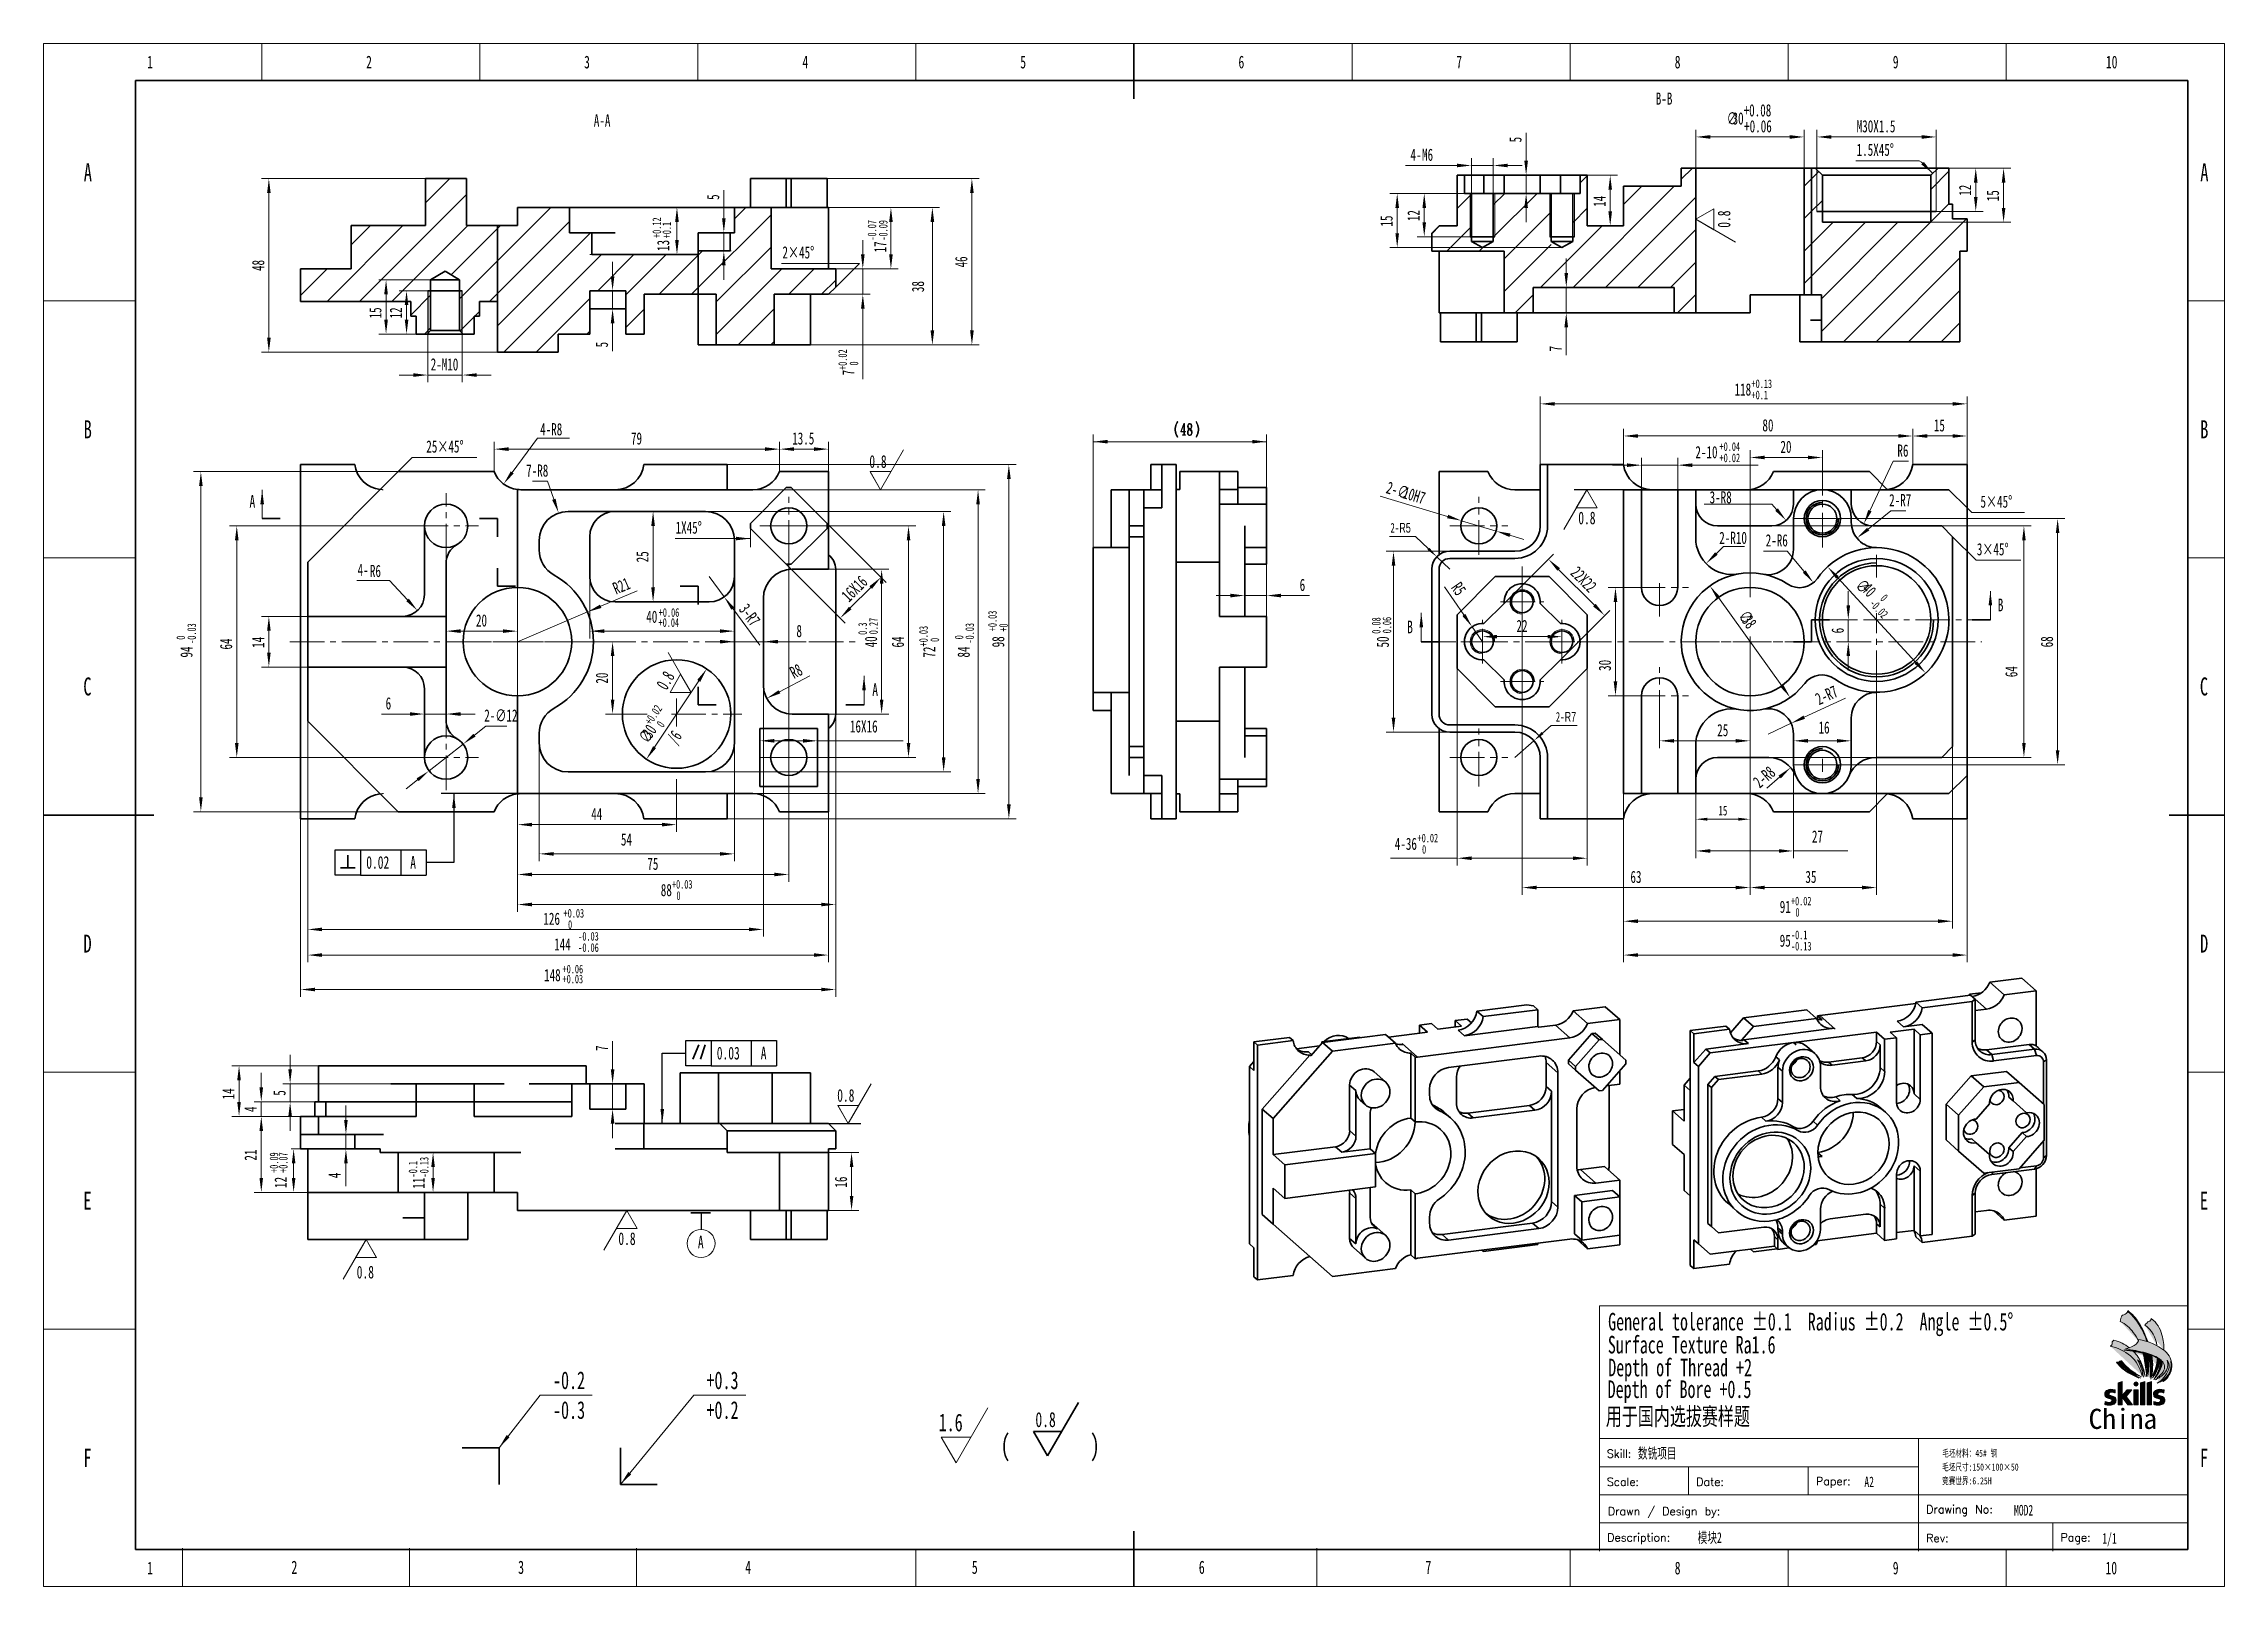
# Model space of a CAD drawing. Header units: millimetres. Extents: x 3154 to 3910, y 100 to 635.
import ezdxf

# ---------------------------------------------------------------- set-up
doc = ezdxf.new("R2010")
doc.units = ezdxf.units.MM
doc.linetypes.add('点画线', pattern=[18, 12, -2, 2, -2])
doc.linetypes.add('虚线', pattern=[2, 1, -1])
doc.layers.get('0').update_dxf_attribs({"lineweight": 35})
for name, color, linetype, lineweight in [('ACAD0', 7, 'Continuous', 0), ('ACADLOGO', 7, 'Continuous', 0), ('ACADTitle Block', 7, 'Continuous', 0), ('EB0', 7, 'Continuous', 35), ('中心线层', 1, '点画线', 18), ('剖面线层', 4, 'Continuous', 18), ('尺寸线层', 3, 'Continuous', 18), ('虚线层', 6, '虚线', 18)]:
    doc.layers.add(name, color=color, linetype=linetype, lineweight=lineweight)
doc.styles.get("Standard").update_dxf_attribs({"font": 'txt.shx', "bigfont": 'gbcbig.shx'})
doc.styles.add('UserTxtStyle1', font='')
doc.styles.add('UserTxtStyle2', font='', dxfattribs={"width": 0.667})
doc.styles.add('UserTxtStyle3', font='', dxfattribs={"width": 0.667})
doc.styles.add('标准', font='', dxfattribs={"width": 0.667})
doc.styles.get('UserTxtStyle1').set_extended_font_data('宋体')
doc.styles.get('UserTxtStyle2').set_extended_font_data('宋体')
doc.styles.get('UserTxtStyle3').set_extended_font_data('宋体')
doc.styles.get('标准').set_extended_font_data('宋体')

msp = doc.modelspace()

# ---------------------------------------------------------------- texts
at = {"color": 0, "style": '标准', "width": 0.667}
for s, height, p in [('General tolerance ±0.1  Radius ±0.2  Angle ±0.5°', 6.1021, (3696.54, 188.6)), ('Surface Texture Ra1.6', 6.1021, (3696.45, 180.62)), ('Depth of Thread +2', 6.1021, (3696.58, 172.7)), ('Depth of Bore +0.5', 6.1021, (3696.38, 165.18)), ('用于国内选拔赛样题', 6.102, (3695.74, 155.75))]:
    msp.add_text(s, height=height, dxfattribs=at).set_placement(p)
at = {"layer": 'EB0', "color": 7, "lineweight": 9, "width": 0.667}
for s, height, style, p in [('1', 4.41, 'UserTxtStyle2', (3189.98, 625.98)), ('2', 4.41, 'UserTxtStyle2', (3265.9, 625.98)), ('3', 4.41, 'UserTxtStyle2', (3341.47, 625.98)), ('4', 4.41, 'UserTxtStyle2', (3417.17, 625.98)), ('5', 4.41, 'UserTxtStyle2', (3492.7, 625.98)), ('6', 4.41, 'UserTxtStyle2', (3568.36, 625.98)), ('7', 4.41, 'UserTxtStyle2', (3643.9, 625.98)), ('8', 4.41, 'UserTxtStyle2', (3719.63, 625.98)), ('9', 4.41, 'UserTxtStyle2', (3795.24, 625.98)), ('10', 4.414, 'UserTxtStyle3', (3869.14, 625.98)), ('B-B', 4.227, '标准', (3713.06, 613.39)), ('+0.08', 4.227, '标准', (3743.52, 609.34)), ('A-A', 4.227, '标准', (3344.84, 605.83)), ('∅', 4.23, '标准', (3737.68, 606.52)), ('30', 4.227, '标准', (3739.68, 606.52)), ('+0.06', 4.227, '标准', (3743.69, 603.8)), ('M30X1.5', 4.227, '标准', (3782.72, 603.81)), ('4-', 4.227, '标准', (3628.01, 593.95)), ('M6', 4.227, '标准', (3632.02, 593.95)), ('A', 6.25, 'UserTxtStyle2', (3167.99, 586.88)), ('A', 6.25, 'UserTxtStyle2', (3901.86, 586.88)), ('2-M10', 4.227, '标准', (3288.27, 521.29)), ('118', 4.227, '标准', (3740.37, 512.6)), ('+0.13', 2.989, '标准', (3746.26, 515.21)), ('+0.1', 2.989, '标准', (3746.26, 511.31)), ('B', 6.25, 'UserTxtStyle2', (3167.96, 497.77)), ('79', 4.227, '标准', (3357.73, 495.63)), ('13.5', 4.227, '标准', (3413.62, 495.63)), ('80', 4.227, '标准', (3750.03, 500.18)), ('15', 4.227, '标准', (3809.47, 500.18)), ('B', 6.25, 'UserTxtStyle2', (3901.83, 497.77)), ('2-10', 4.227, '标准', (3726.79, 490.87)), ('+0.04', 2.989, '标准', (3735.17, 493.43)), ('+0.02', 2.989, '标准', (3735.17, 489.51)), ('20', 4.227, '标准', (3756.28, 492.73)), ('A', 4.39, '标准', (3225.45, 473.73)), ('3-R8', 4.227, '标准', (3731.72, 475.23)), ('2-R10', 4.227, '标准', (3735.07, 461.18)), ('4-', 4.227, '标准', (3262.93, 450.06)), ('6', 4.23, '标准', (3589.58, 444.88)), ('+0.06', 2.989, '标准', (3367.35, 435.92)), ('B', 4.39, '标准', (3831.6, 437.83)), ('20', 4.227, '标准', (3303.98, 432.55)), ('40', 4.227, '标准', (3363.02, 433.84)), ('+0.04', 2.989, '标准', (3367.29, 432.44)), ('8', 4.23, '标准', (3415.09, 428.89)), ('B', 4.39, '标准', (3626.86, 430.21)), ('22', 4.227, '标准', (3664.76, 430.63)), ('C', 6.25, 'UserTxtStyle2', (3167.83, 408.66)), ('A', 4.39, '标准', (3441.39, 408.5)), ('C', 6.25, 'UserTxtStyle2', (3901.7, 408.66)), ('6', 4.23, '标准', (3272.66, 403.81)), ('16X16', 4.227, '标准', (3433.65, 395.83)), ('25', 4.227, '标准', (3734.36, 394.53)), ('16', 4.227, '标准', (3769.49, 395.43)), ('44', 4.227, '标准', (3343.95, 365.48)), ('54', 4.227, '标准', (3354.23, 356.64)), ('4-36', 4.227, '标准', (3622.57, 355.14)), ('+0.02', 2.989, '标准', (3630.47, 357.75)), (' 0', 2.989, '标准', (3630.59, 353.83)), ('27', 4.227, '标准', (3767.2, 357.66)), ('75', 4.227, '标准', (3363.39, 348.22)), ('63', 4.227, '标准', (3704.27, 343.68)), ('35', 4.227, '标准', (3764.93, 343.68)), ('88', 4.227, '标准', (3368.06, 339.11)), ('+0.03', 2.989, '标准', (3371.94, 341.72)), (' 0', 2.989, '标准', (3372.07, 337.8)), ('126', 4.227, '标准', (3327.35, 329.17)), ('+0.03', 2.989, '标准', (3334.36, 331.69)), ('91', 4.227, '标准', (3756.04, 333.31)), ('+0.02', 2.989, '标准', (3759.93, 335.93)), (' 0', 2.989, '标准', (3760.05, 332.01)), ('D', 6.25, 'UserTxtStyle2', (3167.89, 319.55)), (' 0', 2.989, '标准', (3334.48, 327.77)), ('-0.03', 2.989, '标准', (3339.44, 323.7)), ('95', 4.227, '标准', (3756.03, 321.58)), ('-0.1', 2.989, '标准', (3759.95, 324.19)), ('D', 6.25, 'UserTxtStyle2', (3901.77, 319.55)), ('144', 4.227, '标准', (3331.08, 320.28)), ('-0.06', 2.989, '标准', (3339.44, 319.8)), ('-0.13', 2.989, '标准', (3759.95, 320.28)), ('148', 4.227, '标准', (3327.6, 309.64)), ('+0.06', 2.989, '标准', (3334.01, 312.35)), ('+0.03', 2.989, '标准', (3334.01, 308.91)), ('E', 6.25, 'UserTxtStyle2', (3167.85, 230.44)), ('E', 6.25, 'UserTxtStyle2', (3901.72, 230.44)), ('-0.2', 6.13, '标准', (3330.69, 168.27)), ('+0.3', 6.13, '标准', (3383.9, 168.27)), ('-0.3', 6.13, '标准', (3330.69, 157.95)), ('+0.2', 6.13, '标准', (3383.9, 157.95)), ('1.6', 6.13, '标准', (3464.41, 153.64)), ('0.8', 5.201, '标准', (3497.95, 155.11)), ('( ', 7.356, '标准', (3485.88, 145.15)), (' )', 7.356, '标准', (3513.59, 145.15)), ('F', 6.25, 'UserTxtStyle2', (3167.85, 141.33)), ('数铣项目', 3.678, '标准', (3706.88, 144.21)), ('毛坯材料：45# 钢', 2.452, '标准', (3812.39, 144.82)), ('F', 6.25, 'UserTxtStyle2', (3901.72, 141.33)), ('A2', 3.678, '标准', (3785.38, 134.3)), ('竞赛世界:6.25H', 2.452, '标准', (3812.34, 135.25)), ('毛坯尺寸:150×100×50', 2.452, '标准', (3812.36, 140.03)), ('MOD2', 3.678, '标准', (3837.26, 124.46)), ('模块2', 3.678, '标准', (3727.6, 114.99)), ('1/1', 3.678, '标准', (3867.88, 114.7)), ('1', 4.41, 'UserTxtStyle2', (3189.98, 104.06)), ('2', 4.59, 'UserTxtStyle2', (3239.96, 104.23)), ('3', 4.59, 'UserTxtStyle2', (3318.57, 104.23)), ('4', 4.59, 'UserTxtStyle2', (3397.32, 104.23)), ('5', 4.59, 'UserTxtStyle2', (3475.89, 104.23)), ('6', 4.59, 'UserTxtStyle2', (3554.6, 104.23)), ('7', 4.59, 'UserTxtStyle2', (3633.17, 104.23)), ('8', 4.41, 'UserTxtStyle2', (3719.63, 104.06)), ('9', 4.41, 'UserTxtStyle2', (3795.24, 104.06)), ('10', 4.414, 'UserTxtStyle2', (3869.01, 104.06))]:
    msp.add_text(s, height=height, dxfattribs=dict(at, style=style)).set_placement(p)
at = {"layer": 'EB0', "color": 7, "lineweight": 9, "style": '标准', "width": 0.667}
for s, height, rotation, p in [('5', 4.23, 90, (3666.51, 600.33)), ('12', 4.227, 90, (3822.41, 581.81)), ('15', 4.227, 90, (3832.06, 579.93)), ('5', 4.23, 90, (3388.33, 580.39)), ('+0.12', 2.989, 90, (3368.16, 567.21)), ('+0.1', 2.989, 90, (3371.62, 567.09)), ('-0.07', 2.989, 90, (3442.77, 566.29)), ('-0.09', 2.989, 90, (3446.67, 566.29)), ('13', 4.227, 90, (3371, 562.69)), ('46', 4.227, 90, (3474.35, 556.99)), ('48', 4.227, 90, (3230.58, 555.76)), ('38', 4.227, 90, (3459.34, 548.43)), ('15', 4.227, 90, (3271.21, 539.31)), ('12', 4.227, 90, (3278.32, 539.31)), ('5', 4.23, 90, (3349.75, 529.28)), ('7', 4.23, 90, (3680.42, 527.88)), ('+0.02', 2.989, 90, (3432.6, 521.47)), (' 0', 2.989, 90, (3436.52, 521.59)), ('7', 4.23, 90, (3435.22, 519.58)), ('2-', 4.227, 343.24359, (3619.26, 478.86)), ('∅', 4.23, 343.24359, (3623.1, 477.7)), ('10H7', 4.227, 343.24359, (3625.02, 477.12)), ('25', 4.227, 90, (3363.8, 454.79)), ('R21', 4.227, 23.00758, (3352.57, 443.56)), ('16X16', 4.227, 45, (3433.31, 440.78)), ('22X22', 4.227, 315, (3683.19, 450.8)), ('∅', 4.23, 312.70377, (3782.02, 446.47)), ('40', 4.227, 312.70377, (3784.17, 445.21)), ('3-R7', 4.227, 306.45543, (3394.92, 438.43)), (' -0.02', 2.989, 312.70377, (3785.93, 441.38)), ('  0', 2.989, 312.70377, (3788.75, 444.1)), ('-0.03', 2.989, 90, (3206.89, 426.55)), ('0.3', 2.989, 90, (3439.52, 429.67)), (' 0.27', 2.989, 90, (3443.29, 428.44)), ('+0.03', 2.989, 90, (3460.63, 425.66)), ('-0.03', 2.989, 90, (3476.67, 426.66)), ('+0.03', 2.989, 90, (3484.54, 430.93)), ('+0', 2.989, 90, (3488.38, 430.78)), ('0.08', 2.989, 90, (3617.61, 430.05)), (' 0.06', 2.989, 90, (3621.33, 428.77)), ('∅', 4.23, 305.77605, (3741.5, 436.13)), ('38', 4.227, 305.77605, (3742.68, 434.5)), ('6', 4.23, 90, (3778.24, 430.18)), (' 0', 2.989, 90, (3203.12, 426.55)), ('94', 4.227, 90, (3205.7, 421.8)), ('64', 4.227, 90, (3219.44, 424.57)), ('14', 4.227, 90, (3230.58, 425.14)), ('64', 4.227, 90, (3452.37, 425.27)), ('72', 4.227, 90, (3463.24, 421.77)), (' 0', 2.989, 90, (3464.55, 425.78)), (' 0', 2.989, 90, (3472.96, 426.69)), ('84', 4.227, 90, (3475.18, 421.8)), ('98', 4.227, 90, (3487.16, 425.33)), ('50', 4.227, 90, (3620.52, 425.28)), ('68', 4.227, 90, (3850.79, 425.32)), ('20', 4.227, 90, (3349.75, 412.75)), ('64', 4.227, 90, (3838.46, 414.99)), ('2-R7', 4.227, 24.8792, (3769.67, 405.25)), ('+0.02', 2.989, 56.29502, (3364.72, 398.18)), ('∅', 4.23, 56.29502, (3363.62, 391.83)), ('30', 4.227, 56.29502, (3364.74, 393.49)), (' 0', 2.989, 56.29502, (3368.05, 396.1)), ('/6', 4.227, 56.29502, (3373.47, 391.41)), ('7', 4.23, 90, (3349.75, 285.45)), ('+0.09', 2.989, 90, (3235.44, 243.2)), ('+0.07', 2.989, 90, (3238.65, 243.2)), ('4', 4.23, 90, (3257.05, 241.36)), ('-0.1', 2.989, 90, (3283.61, 241.63)), ('-0.13', 2.989, 90, (3287.51, 241.63)), ('11', 4.227, 90, (3286.22, 237.71)), ('16', 4.227, 90, (3432.62, 238.09))]:
    msp.add_text(s, height=height, rotation=rotation, dxfattribs=at).set_placement(p)
at = {"layer": 'EB0', "color": 0, "lineweight": 9, "style": '标准', "width": 0.667}
for s, height, p in [('1.5X45°', 4.227, (3782.71, 595.67)), ('2×45°', 4.227, (3410.25, 560.1)), ('25×45°', 4.227, (3286.75, 492.82)), ('0.8', 4.389, (3440.39, 487.55)), ('5×45°', 4.227, (3825.64, 473.73)), ('1X45°', 4.227, (3373.19, 464.72)), ('0.8', 4.389, (3686.19, 467.99)), ('3×45°', 4.227, (3824.37, 457.22)), ('0.02', 4.389, (3265.94, 348.6)), ('A', 4.39, (3281.18, 348.6)), ('0.03', 4.389, (3387.48, 282.52)), ('A', 4.39, (3402.72, 282.52)), ('0.8', 4.389, (3429.23, 267.87)), ('0.8', 4.389, (3353.36, 218.21)), ('A', 4.39, (3380.92, 217.02)), ('0.8', 4.389, (3262.63, 206.62))]:
    msp.add_text(s, height=height, dxfattribs=at).set_placement(p)
at = {"layer": 'EB0', "lineweight": 9, "style": '标准', "width": 0.667}
for s, height, rotation, p in [('15', 4.227, 90, (3621.82, 571.15)), ('12', 4.227, 90, (3631.19, 573.03)), ('14', 4.227, 90, (3695.66, 577.99)), ('17', 4.227, 90, (3446.27, 562.18)), ('R5', 4.227, 304.7658, (3641.91, 446)), ('40', 4.227, 90, (3443.04, 425.33)), ('R8', 4.227, 27.46968, (3414.24, 414.34)), ('30', 4.227, 90, (3697.49, 417.16)), ('2-R8', 4.227, 40.65604, (3749.09, 376.33)), ('14', 4.227, 90, (3220.23, 268.68)), ('4', 4.23, 90, (3227.94, 264.29)), ('5', 4.23, 90, (3237.95, 269.94)), ('21', 4.227, 90, (3227.94, 247.45)), ('12', 4.227, 90, (3238.36, 237.98))]:
    msp.add_text(s, height=height, rotation=rotation, dxfattribs=at).set_placement(p)
at = {"layer": 'EB0', "color": 0, "lineweight": 9, "style": '标准', "width": 0.667}
for rotation, p in [(90, (3738.91, 570.74)), (60, (3370.06, 410.19))]:
    msp.add_text('0.8', height=4.389, rotation=rotation, dxfattribs=at).set_placement(p)
at = {"layer": 'EB0', "lineweight": 9, "style": '标准', "width": 0.667}
for s, p in [('4-R8', (3326.23, 498.81)), ('R6', (3796.83, 491.42)), ('7-R8', (3321.39, 484.49)), ('2-R7', (3793.98, 474.24)), ('2-R6', (3751.17, 460.3)), ('R6', (3267.2, 449.7)), ('2-∅12', (3306.86, 399.62))]:
    msp.add_text(s, height=4.227, dxfattribs=at).set_placement(p)
at = {"layer": 'EB0', "color": 7, "lineweight": 9, "style": 'UserTxtStyle1'}
msp.add_text('China', height=6.988, dxfattribs=at).set_placement((3863.13, 154.47))
at = {"layer": 'EB0', "color": 7, "lineweight": 9}
for s, height, p in [('Skill:', 2.793, (3696.1, 144.49)), ('Scale:', 2.793, (3696.1, 134.74)), ('Date:', 2.793, (3727.1, 134.74)), ('Paper:', 2.793, (3768.63, 134.97)), ('Drawn / Design by:', 2.7931, (3696.44, 124.53)), ('Drawing No:', 2.7931, (3806.83, 125.21)), ('Description:', 2.7931, (3696.23, 115.48)), ('Rev:', 2.793, (3806.83, 115.25)), ('Page:', 2.793, (3853.4, 115.46))]:
    msp.add_text(s, height=height, dxfattribs=at).set_placement(p)
at = {"layer": 'EB0', "lineweight": 9, "attachment_point": 5, "style": '标准'}
for s, insert, char_height in [('2-{\\fArial|b0|i0|c0|p32;R5}', (3624.59, 466.74), 3.3708), ('2-{\\fArial|b0|i0|c0|p32;R7}', (3681.92, 401.25), 3.3708), ('15', (3736.34, 368.73), 3.371)]:
    msp.add_mtext(s, dxfattribs=dict(at, insert=insert, char_height=char_height))

# ---------------------------------------------------------------- blocks, each defined once
blk = doc.blocks.new('_CAXARROW')
blk.add_hatch(color=0).paths.add_polyline_path([(0, 0), (-1, 0.125), (-1, -0.125)], flags=0)

# ---------------------------------------------------------------- hatches: boundary and pattern name
for points in [[(3726.93, 602.22), (3731.95, 601.59), (3731.95, 602.84)], [(3764.55, 602.22), (3759.54, 602.84), (3759.54, 601.59)], [(3768.94, 602.22), (3773.96, 601.59), (3773.96, 602.84)], [(3810.33, 602.22), (3805.31, 602.84), (3805.31, 601.59)], [(3649.19, 592.33), (3644.17, 592.95), (3644.17, 591.7)], [(3656.71, 592.33), (3661.73, 591.7), (3661.73, 592.95)], [(3668.1, 588.93), (3668.73, 593.95), (3667.48, 593.95)], [(3824.01, 591.44), (3823.38, 586.42), (3824.64, 586.42)], [(3833.66, 591.44), (3833.03, 586.42), (3834.29, 586.42)], [(3232.17, 587.81), (3231.55, 582.79), (3232.8, 582.79)], [(3475.94, 587.81), (3475.31, 582.79), (3476.57, 582.79)], [(3623.41, 582.66), (3622.78, 577.65), (3624.04, 577.65)], [(3632.78, 582.66), (3632.16, 577.65), (3633.41, 577.65)], [(3668.1, 582.66), (3667.48, 577.65), (3668.73, 577.65)], [(3697.26, 588.93), (3696.63, 583.92), (3697.88, 583.92)], [(3373.67, 577.78), (3373.04, 572.76), (3374.3, 572.76)], [(3447.86, 577.78), (3447.24, 572.76), (3448.49, 572.76)], [(3462.23, 577.78), (3461.6, 572.76), (3462.86, 572.76)], [(3697.26, 571.38), (3697.88, 576.39), (3696.63, 576.39)], [(3824.01, 576.39), (3824.64, 581.41), (3823.38, 581.41)], [(3833.66, 572.63), (3834.29, 577.65), (3833.03, 577.65)], [(3389.92, 569), (3390.55, 574.02), (3389.3, 574.02)], [(3623.41, 563.85), (3624.04, 568.87), (3622.78, 568.87)], [(3632.78, 567.61), (3633.41, 572.63), (3632.16, 572.63)], [(3373.67, 561.48), (3374.3, 566.49), (3373.04, 566.49)], [(3389.92, 562.73), (3389.3, 557.71), (3390.55, 557.71)], [(3438.11, 556.46), (3438.74, 561.48), (3437.48, 561.48)], [(3447.86, 556.46), (3448.49, 561.48), (3447.24, 561.48)], [(3272.8, 552.7), (3272.17, 547.68), (3273.43, 547.68)], [(3351.35, 548.94), (3351.98, 553.95), (3350.72, 553.95)], [(3682.02, 550.06), (3682.65, 555.07), (3681.39, 555.07)], [(3279.91, 548.94), (3279.28, 543.92), (3280.54, 543.92)], [(3438.11, 547.68), (3437.48, 542.67), (3438.74, 542.67)], [(3272.8, 533.89), (3273.43, 538.9), (3272.17, 538.9)], [(3279.91, 533.89), (3280.54, 538.9), (3279.28, 538.9)], [(3351.35, 542.67), (3350.72, 537.65), (3351.98, 537.65)], [(3682.02, 541.28), (3681.39, 536.26), (3682.65, 536.26)], [(3232.17, 527.62), (3232.8, 532.63), (3231.55, 532.63)], [(3462.23, 530.13), (3462.86, 535.14), (3461.6, 535.14)], [(3475.94, 530.13), (3476.57, 535.14), (3475.31, 535.14)], [(3287.33, 519.7), (3282.31, 520.32), (3282.31, 519.07)], [(3299.24, 519.7), (3304.26, 519.07), (3304.26, 520.32)], [(3673.01, 509.71), (3678.03, 509.09), (3678.03, 510.34)], [(3820.98, 509.71), (3815.97, 510.34), (3815.97, 509.09)], [(3701.87, 498.58), (3706.89, 497.95), (3706.89, 499.21)], [(3802.16, 498.58), (3797.14, 499.21), (3797.14, 497.95)], [(3802.16, 498.58), (3807.18, 497.95), (3807.18, 499.21)], [(3820.98, 498.58), (3815.97, 499.21), (3815.97, 497.95)], [(3310.24, 494.03), (3315.26, 493.4), (3315.26, 494.66)], [(3409.26, 494.03), (3404.24, 494.66), (3404.24, 493.4)], [(3409.26, 494.03), (3414.27, 493.4), (3414.27, 494.66)], [(3426.21, 494.03), (3421.19, 494.66), (3421.19, 493.4)], [(3745.74, 491.13), (3750.76, 490.51), (3750.76, 491.76)], [(3770.82, 491.13), (3765.81, 491.76), (3765.81, 490.51)], [(3208.6, 486.24), (3207.97, 481.22), (3209.22, 481.22)], [(3313.57, 481.93), (3317.06, 485.59), (3316.05, 486.34)], [(3488.75, 488.74), (3488.12, 483.73), (3489.38, 483.73)], [(3708.12, 488.47), (3703.11, 489.09), (3703.11, 487.84)], [(3720.66, 488.47), (3725.68, 487.84), (3725.68, 489.09)], [(3332.64, 471.89), (3331.59, 476.84), (3330.4, 476.42)], [(3478.07, 479.97), (3477.45, 474.95), (3478.7, 474.95)], [(3365.39, 472.44), (3364.76, 467.43), (3366.02, 467.43)], [(3466.14, 472.44), (3465.51, 467.43), (3466.77, 467.43)], [(3645.69, 469.23), (3641.07, 471.28), (3640.71, 470.08)], [(3758.26, 469.32), (3755.4, 473.49), (3754.46, 472.66)], [(3785.19, 468.14), (3787.88, 472.41), (3786.75, 472.95)], [(3852.39, 469.93), (3851.76, 464.92), (3853.01, 464.92)], [(3221.04, 467.43), (3220.41, 462.41), (3221.67, 462.41)], [(3453.96, 467.43), (3453.34, 462.41), (3454.59, 462.41)], [(3657.7, 465.62), (3662.32, 463.57), (3662.68, 464.77)], [(3782.8, 463.17), (3787.1, 465.83), (3786.31, 466.81)], [(3840.71, 467.43), (3840.08, 462.41), (3841.33, 462.41)], [(3622.12, 458.65), (3621.49, 453.63), (3622.75, 453.63)], [(3675.83, 455.9), (3678.93, 451.91), (3679.82, 452.79)], [(3730.5, 454.36), (3734.53, 457.42), (3733.65, 458.31)], [(3444.41, 449.62), (3440.42, 446.52), (3441.31, 445.63)], [(3444.63, 452.38), (3444.01, 447.36), (3445.26, 447.36)], [(3731.82, 446.63), (3734.24, 442.19), (3735.26, 442.93)], [(3767.74, 447.74), (3765.01, 451.99), (3764.05, 451.19)], [(3772.63, 453.25), (3775.57, 449.14), (3776.49, 449.99)], [(3283.68, 438.08), (3280.73, 442.19), (3279.81, 441.34)], [(3342.61, 437.59), (3347.47, 438.97), (3346.98, 440.13)], [(3365.39, 441.09), (3366.02, 446.11), (3364.76, 446.11)], [(3390.04, 442.81), (3392.52, 438.4), (3393.53, 439.15)], [(3430.22, 435.43), (3434.21, 438.54), (3433.33, 439.42)], [(3570.61, 443.28), (3565.6, 443.91), (3565.6, 442.65)], [(3578.14, 443.28), (3583.15, 442.65), (3583.15, 443.91)], [(3695.34, 436.39), (3692.24, 440.38), (3691.35, 439.49)], [(3699.09, 446.11), (3698.46, 441.09), (3699.71, 441.09)], [(3779.81, 434.82), (3780.44, 439.84), (3779.19, 439.84)], [(3232.17, 436.08), (3231.55, 431.06), (3232.8, 431.06)], [(3293.61, 430.95), (3298.63, 430.33), (3298.63, 431.58)], [(3318.37, 430.95), (3313.35, 431.58), (3313.35, 430.33)], [(3343.45, 430.95), (3348.46, 430.33), (3348.46, 431.58)], [(3393.61, 430.95), (3388.59, 431.58), (3388.59, 430.33)], [(3649.37, 432.45), (3647.03, 436.93), (3646, 436.21)], [(3232.17, 418.52), (3232.8, 423.54), (3231.55, 423.54)], [(3351.35, 427.3), (3350.72, 422.28), (3351.98, 422.28)], [(3393.61, 427.3), (3388.59, 427.93), (3388.59, 426.67)], [(3403.64, 427.3), (3408.65, 426.67), (3408.65, 427.93)], [(3652.95, 429.04), (3657.96, 428.41), (3657.96, 429.66)], [(3680.54, 429.04), (3675.52, 429.66), (3675.52, 428.41)], [(3779.81, 427.3), (3779.19, 422.28), (3780.44, 422.28)], [(3383.98, 417.87), (3380.68, 414.04), (3381.72, 413.35)], [(3806.64, 416.39), (3803.7, 420.5), (3802.78, 419.65)], [(3404.77, 407.62), (3409.51, 409.38), (3408.93, 410.49)], [(3699.09, 408.49), (3699.71, 413.5), (3698.46, 413.5)], [(3759.67, 407.97), (3757.25, 412.4), (3756.23, 411.67)], [(3286.09, 402.22), (3281.07, 402.85), (3281.07, 401.59)], [(3293.61, 402.22), (3298.63, 401.59), (3298.63, 402.85)], [(3351.35, 402.22), (3351.98, 407.23), (3350.72, 407.23)], [(3444.63, 402.22), (3445.26, 407.23), (3444.01, 407.23)], [(3622.12, 395.95), (3622.75, 400.96), (3621.49, 400.96)], [(3759.98, 399), (3764.79, 400.54), (3764.26, 401.68)], [(3299.53, 391.82), (3303.86, 394.43), (3303.08, 395.41)], [(3402.38, 392.94), (3407.4, 392.31), (3407.4, 393.56)], [(3422.45, 392.94), (3417.43, 393.56), (3417.43, 392.31)], [(3714.39, 392.94), (3719.41, 392.31), (3719.41, 393.56)], [(3745.74, 392.94), (3740.73, 393.56), (3740.73, 392.31)], [(3760.79, 392.94), (3765.81, 392.31), (3765.81, 393.56)], [(3780.86, 392.94), (3775.84, 393.56), (3775.84, 392.31)], [(3221.04, 387.17), (3221.67, 392.19), (3220.41, 392.19)], [(3363.1, 386.57), (3366.41, 390.4), (3365.37, 391.09)], [(3453.96, 387.17), (3454.59, 392.19), (3453.34, 392.19)], [(3466.14, 382.15), (3466.77, 387.17), (3465.51, 387.17)], [(3840.71, 387.17), (3841.33, 392.19), (3840.08, 392.19)], [(3852.39, 384.66), (3853.01, 389.68), (3851.76, 389.68)], [(3287.7, 382.52), (3283.37, 379.91), (3284.14, 378.93)], [(3478.07, 374.63), (3478.7, 379.65), (3477.45, 379.65)], [(3759.84, 383.67), (3755.62, 380.88), (3756.44, 379.93)], [(3208.6, 368.36), (3209.22, 373.38), (3207.97, 373.38)], [(3488.75, 365.85), (3489.38, 370.87), (3488.12, 370.87)], [(3318.37, 363.89), (3323.38, 363.26), (3323.38, 364.52)], [(3373.54, 363.89), (3368.53, 364.52), (3368.53, 363.26)], [(3726.93, 354.77), (3731.95, 354.14), (3731.95, 355.39)], [(3760.79, 354.77), (3755.78, 355.39), (3755.78, 354.14)], [(3325.89, 353.76), (3330.91, 353.13), (3330.91, 354.38)], [(3393.61, 353.76), (3388.59, 354.38), (3388.59, 353.13)], [(3644.17, 352.25), (3649.19, 351.62), (3649.19, 352.87)], [(3689.31, 352.25), (3684.3, 352.87), (3684.3, 351.62)], [(3318.37, 346.62), (3323.38, 345.99), (3323.38, 347.25)], [(3412.42, 346.62), (3407.4, 347.25), (3407.4, 345.99)], [(3666.74, 342.09), (3671.76, 341.46), (3671.76, 342.72)], [(3745.74, 342.09), (3740.73, 342.72), (3740.73, 341.46)], [(3745.74, 342.09), (3750.76, 341.46), (3750.76, 342.72)], [(3789.63, 342.09), (3784.62, 342.72), (3784.62, 341.46)], [(3318.37, 336.21), (3323.38, 335.58), (3323.38, 336.84)], [(3428.72, 336.21), (3423.7, 336.84), (3423.7, 335.58)], [(3245.63, 327.58), (3250.65, 326.95), (3250.65, 328.2)], [(3403.64, 327.58), (3398.62, 328.2), (3398.62, 326.95)], [(3701.85, 330.42), (3706.87, 329.79), (3706.87, 331.05)], [(3815.97, 330.42), (3810.95, 331.05), (3810.95, 329.79)], [(3245.63, 318.69), (3250.65, 318.06), (3250.65, 319.32)], [(3426.21, 318.69), (3421.19, 319.32), (3421.19, 318.06)], [(3701.85, 318.69), (3706.87, 318.06), (3706.87, 319.32)], [(3820.98, 318.69), (3815.97, 319.32), (3815.97, 318.06)], [(3243.13, 306.75), (3248.14, 306.13), (3248.14, 307.38)], [(3428.72, 306.75), (3423.7, 307.38), (3423.7, 306.13)], [(3221.83, 280.34), (3221.2, 275.33), (3222.45, 275.33)], [(3229.54, 267.8), (3230.16, 272.82), (3228.91, 272.82)], [(3239.54, 274.07), (3240.17, 279.09), (3238.92, 279.09)], [(3351.35, 274.07), (3351.98, 279.09), (3350.72, 279.09)], [(3221.83, 262.79), (3222.45, 267.8), (3221.2, 267.8)], [(3239.54, 267.8), (3238.92, 262.79), (3240.17, 262.79)], [(3351.35, 265.3), (3350.72, 260.28), (3351.98, 260.28)], [(3229.54, 262.79), (3228.91, 257.77), (3230.16, 257.77)], [(3229.54, 262.79), (3228.91, 257.77), (3230.16, 257.77)], [(3258.89, 256.52), (3259.51, 261.53), (3258.26, 261.53)], [(3240.76, 251.5), (3240.13, 246.49), (3241.38, 246.49)], [(3258.89, 251.5), (3258.26, 246.49), (3259.51, 246.49)], [(3289.1, 250.25), (3288.48, 245.23), (3289.73, 245.23)], [(3434.21, 250.25), (3433.59, 245.23), (3434.84, 245.23)], [(3229.54, 236.45), (3230.16, 241.47), (3228.91, 241.47)], [(3240.76, 236.45), (3241.38, 241.47), (3240.13, 241.47)], [(3289.1, 236.45), (3289.73, 241.47), (3288.48, 241.47)], [(3434.21, 230.18), (3434.84, 235.2), (3433.59, 235.2)]]:
    msp.add_hatch(color=0).paths.add_polyline_path(points, flags=0)
at = {"layer": 'ACADLOGO', "linetype": 'Continuous'}
h = msp.add_hatch(color=7, dxfattribs=at)
edge = h.paths.add_edge_path(flags=0)
edge.add_line((3876.64, 195.3), (3876.61, 195.09))
edge.add_line((3876.61, 195.09), (3876.57, 194.88))
edge.add_line((3876.57, 194.88), (3876.42, 194.71))
edge.add_line((3876.42, 194.71), (3876.19, 194.46))
edge.add_line((3876.19, 194.46), (3875.83, 194.25))
edge.add_line((3875.83, 194.25), (3875.34, 194))
edge.add_line((3875.34, 194), (3874.92, 193.85))
edge.add_line((3874.92, 193.85), (3874.66, 193.64))
edge.add_line((3874.66, 193.64), (3874.49, 193.36))
edge.add_line((3874.49, 193.36), (3874.34, 192.89))
edge.add_line((3874.34, 192.89), (3874.21, 192.18))
edge.add_line((3874.21, 192.18), (3874.11, 191.74))
edge.add_arc((3868.54, 180.64), 12.41, 35.52356, 63.34939, ccw=False)
edge.add_arc((3870.75, 181.16), 10.35, 21.36184, 40.30416, ccw=False)
edge.add_line((3880.39, 184.93), (3880.42, 184.98))
edge.add_line((3880.42, 184.98), (3880.52, 185.5))
edge.add_arc((3877.31, 165.99), 19.77, 72.171, 80.67018, ccw=False)
edge.add_arc((3861.1, 177.93), 23.3, 17.1835, 48.19383)
h = msp.add_hatch(color=7, dxfattribs=at)
edge = h.paths.add_edge_path(flags=0)
edge.add_line((3884.87, 192.68), (3884.83, 192.44))
edge.add_line((3884.83, 192.44), (3884.75, 192.32))
edge.add_line((3884.75, 192.32), (3884.6, 192.12))
edge.add_line((3884.6, 192.12), (3884.32, 191.86))
edge.add_line((3884.32, 191.86), (3884.05, 191.68))
edge.add_line((3884.05, 191.68), (3883.66, 191.53))
edge.add_line((3883.66, 191.53), (3883.28, 191.16))
edge.add_line((3883.28, 191.16), (3883.01, 190.89))
edge.add_line((3883.01, 190.89), (3882.67, 190.47))
edge.add_arc((3876.38, 182.05), 10.52, 6.99624, 53.26385, ccw=False)
edge.add_arc((3877.31, 165.99), 19.77, 52.82346, 61.25791, ccw=False)
edge.add_arc((3869.11, 181.81), 20.15, 359.81995, 375.06211)
edge.add_arc((3878.9, 184.73), 9.95, 13.48082, 53.10118)
h = msp.add_hatch(color=7, dxfattribs=at)
edge = h.paths.add_edge_path(flags=0)
edge.add_line((3871.91, 185.19), (3871.77, 185.13))
edge.add_line((3871.77, 185.13), (3871.52, 184.88))
edge.add_line((3871.52, 184.88), (3871.35, 184.6))
edge.add_line((3871.35, 184.6), (3871.32, 184.41))
edge.add_line((3871.32, 184.41), (3871.33, 183.91))
edge.add_line((3871.33, 183.91), (3871.22, 183.62))
edge.add_line((3871.22, 183.62), (3871.1, 183.45))
edge.add_line((3871.1, 183.45), (3870.84, 183.28))
edge.add_line((3870.84, 183.28), (3870.59, 183.2))
edge.add_arc((3866.65, 165.85), 17.79, 51.81833, 77.21967, ccw=False)
edge.add_arc((3868.71, 170.1), 13.22, 12.87822, 47.43803, ccw=False)
edge.add_line((3881.6, 173.04), (3881.6, 173.66))
edge.add_arc((3879.25, 172.69), 2.54, 7.99353, 22.41772, ccw=False)
edge.add_arc((3878.67, 173.83), 3.19, 345.76938, 351.28465)
edge.add_arc((3878.06, 171.57), 4.16, 10.85157, 25.29205, ccw=False)
edge.add_arc((3866.31, 170.26), 15.98, 7.50725, 30.69028)
edge.add_arc((3877.62, 175.26), 3.98, 22.04083, 52.45298, ccw=False)
edge.add_arc((3828.65, 156.38), 56.47, 16.67767, 21.15021, ccw=False)
edge.add_arc((3861.9, 169.35), 21.09, 8.82787, 21.73386)
edge.add_arc((3868.7, 171.62), 13.94, 23.40492, 44.16306)
edge.add_arc((3869.83, 127.33), 54.73, 80.66795, 84.13949)
edge.add_line((3875.41, 181.77), (3875.43, 181.93))
edge.add_arc((3869.84, 127.48), 54.73, 80.88414, 84.13949, ccw=False)
edge.add_arc((3868.7, 171.62), 13.94, 45.24914, 47.12937)
edge.add_arc((3870.11, 133.54), 48.97, 80.50575, 83.23259)
edge.add_line((3875.88, 182.17), (3876.72, 182.43))
edge.add_line((3876.72, 182.43), (3877.28, 182.61))
edge.add_arc((3868.7, 171.62), 13.94, 52.03399, 76.67319)
h = msp.add_hatch(color=7, dxfattribs=at)
edge = h.paths.add_edge_path(flags=0)
edge.add_arc((3883.48, 175.42), 4.86, 305.02197, 320.15765, ccw=False)
edge.add_arc((3882.12, 180.32), 9.8, 295.07071, 318.45061)
edge.add_arc((3885.91, 176.88), 4.68, 319.1883, 377.11702)
edge.add_arc((3887.7, 176.25), 3.35, -22.64957, 36.69615, ccw=False)
edge.add_arc((3882.76, 177.78), 8.51, 298.75227, 340.66994, ccw=False)
edge.add_arc((3884.95, 176.83), 6.78, 286.29408, 369.64455)
edge.add_arc((3885.16, 176.43), 6.65, -56.3807, 13.30291, ccw=False)
edge.add_line((3888.84, 170.89), (3889.04, 170.94))
edge.add_arc((3885.44, 176.42), 6.55, 303.25264, 410.97355)
edge.add_arc((3877.31, 165.99), 19.77, 51.69434, 80.67018)
edge.add_line((3880.52, 185.5), (3880.42, 184.98))
edge.add_line((3880.42, 184.98), (3880.08, 184.44))
edge.add_line((3880.08, 184.44), (3879.59, 183.86))
edge.add_line((3879.59, 183.86), (3878.97, 183.36))
edge.add_line((3878.97, 183.36), (3878.04, 182.92))
edge.add_line((3878.04, 182.92), (3877.41, 182.66))
edge.add_line((3877.41, 182.66), (3876.72, 182.43))
edge.add_line((3876.72, 182.43), (3875.88, 182.17))
edge.add_arc((3870.11, 133.54), 48.97, 74.73643, 83.23259, ccw=False)
edge.add_arc((3879.92, 167.29), 13.84, 53.04928, 77.16063, ccw=False)
edge.add_arc((3880.39, 167.29), 13.56, 54.62566, 78.00566)
edge.add_arc((3869.84, 127.48), 54.73, 75.86306, 84.13949)
edge.add_line((3875.43, 181.93), (3875.41, 181.77))
edge.add_arc((3869.83, 127.33), 54.73, 75.86306, 84.13949, ccw=False)
edge.add_arc((3880.17, 166.42), 14.31, 54.68173, 77.7879, ccw=False)
edge.add_arc((3886.66, 175.91), 2.81, -34.7401, 50.71048, ccw=False)
edge.add_arc((3883.25, 178), 6.81, 302.24335, 327.15248, ccw=False)
edge.add_line((3886.88, 172.25), (3887.21, 172.31))
h = msp.add_hatch(color=7, dxfattribs=at)
edge = h.paths.add_edge_path(flags=0)
edge.add_line((3881.18, 172.12), (3880.51, 172.34))
edge.add_arc((3880.5, 172.32), 0.0302, 71.44923, 224.9597)
edge.add_line((3880.48, 172.29), (3880.58, 172.2))
edge.add_line((3880.58, 172.2), (3880.4, 172.28))
edge.add_arc((3880.38, 172.23), 0.0544, 64.27548, 226.12967)
edge.add_line((3880.34, 172.19), (3880.52, 172.02))
edge.add_line((3880.52, 172.02), (3877.5, 173.55))
edge.add_arc((3883.35, 185.1), 12.94, 215.83254, 243.12055, ccw=False)
edge.add_line((3872.86, 177.52), (3872.94, 177.56))
edge.add_line((3872.94, 177.56), (3873.07, 177.55))
edge.add_line((3873.07, 177.55), (3873.21, 177.55))
edge.add_line((3873.21, 177.55), (3873.33, 177.57))
edge.add_line((3873.33, 177.57), (3873.44, 177.61))
edge.add_line((3873.44, 177.61), (3873.59, 177.64))
edge.add_line((3873.59, 177.64), (3873.7, 177.71))
edge.add_line((3873.7, 177.71), (3873.77, 177.77))
edge.add_line((3873.77, 177.77), (3873.89, 177.87))
edge.add_line((3873.89, 177.87), (3873.99, 177.92))
edge.add_line((3873.99, 177.92), (3874.11, 177.96))
edge.add_line((3874.11, 177.96), (3874.26, 178.03))
edge.add_line((3874.26, 178.03), (3874.39, 178.07))
edge.add_line((3874.39, 178.07), (3874.52, 178.09))
edge.add_line((3874.52, 178.09), (3874.58, 178.1))
edge.add_arc((3885.86, 186.04), 13.8, 215.18421, 242.79863)
edge.add_arc((3891.21, 197.96), 26.85, 241.34397, 244.26879, ccw=False)
edge.add_arc((3888.47, 188.17), 17.1, 233.63805, 245.93392)
edge.add_arc((3886.87, 189.42), 17.7, 238.74461, 252.34234, ccw=False)
edge.add_arc((3886.4, 184.42), 13.37, 229.2859, 247.01694)
h = msp.add_hatch(color=7, dxfattribs=at)
edge = h.paths.add_edge_path(flags=0)
edge.add_arc((3880.17, 166.42), 14.31, 76.41542, 77.7879)
edge.add_arc((3869.83, 127.33), 54.73, 75.86306, 77.18266)
edge.add_arc((3859.14, 173.2), 24.03, -1.2079, 18.17768, ccw=False)
edge.add_arc((4010.05, 166.81), 127.02, 176.24364, 177.34303, ccw=False)
edge.add_arc((3805.34, 169.66), 78.15, 3.17773, 4.01328, ccw=False)
edge.add_arc((3862.1, 176.63), 21.43, 352.91064, 355.10723)
edge.add_arc((3868.35, 172.37), 15.3, 1.0813, 9.15944, ccw=False)
edge.add_arc((3860.87, 176.14), 23.05, 351.32103, 370.47053)
edge = h.paths.add_edge_path(flags=0)
edge.add_arc((3880.17, 166.42), 14.31, 71.41687, 75.34145)
edge.add_arc((3857.77, 174.05), 26.75, -3.68706, 13.43012, ccw=False)
edge.add_arc((3866.99, 176.76), 18.03, 345.77496, 370.29339)
edge = h.paths.add_edge_path(flags=0)
edge.add_arc((3880.17, 166.42), 14.31, 70.0155, 70.62482)
edge.add_arc((3864.49, 176.35), 20.74, -12.96509, 9.8992, ccw=False)
edge.add_arc((3867.05, 176.57), 18.3, 344.54978, 370.35751)
h = msp.add_hatch(color=7, dxfattribs=at)
edge = h.paths.add_edge_path(flags=0)
edge.add_arc((3880.17, 166.42), 14.31, 56.87871, 61.58429)
edge.add_arc((3872.51, 179.84), 14.48, 331.34705, 356.6801, ccw=False)
edge.add_arc((3880.12, 177.13), 6.63, 320.30358, 330.11287)
edge.add_arc((3883.88, 174.16), 2.01, 328.05698, 350.6252, ccw=False)
edge.add_arc((3882.19, 175.99), 4.47, 319.58806, 329.93549)
edge.add_arc((3880.52, 175.52), 5.82, 324.81335, 342.2323, ccw=False)
edge.add_arc((3875.75, 180.02), 12.34, 320.5057, 352.48034)
edge = h.paths.add_edge_path(flags=0)
edge.add_arc((3886.66, 175.91), 2.81, 41.75054, 50.71048)
edge.add_arc((3880.17, 166.42), 14.31, 54.68173, 55.8998)
edge.add_arc((3875.72, 179.13), 12.49, 323.09954, 356.02055, ccw=False)
edge.add_arc((3877.34, 179.6), 11.56, 316.43962, 351.0035)
for points in [[(3868.8, 162.91), (3868.88, 164.02), (3869.09, 163.91), (3869.37, 163.81), (3869.69, 163.71), (3870.05, 163.67), (3870.44, 163.66), (3870.75, 163.72), (3870.96, 163.84), (3871.08, 163.96), (3871.15, 164.1), (3871.18, 164.24), (3871.18, 164.42), (3871.14, 164.57), (3871.02, 164.73), (3870.86, 164.81), (3870.56, 164.91), (3870.18, 165), (3869.79, 165.12), (3869.55, 165.23), (3869.26, 165.41), (3869.09, 165.59), (3868.89, 165.83), (3868.8, 166.05), (3868.74, 166.39), (3868.74, 166.73), (3868.78, 167.01), (3868.94, 167.34), (3869.15, 167.61), (3869.38, 167.79), (3869.63, 167.93), (3869.88, 168.03), (3870.2, 168.12), (3870.53, 168.17), (3870.8, 168.19), (3871.2, 168.17), (3871.58, 168.11), (3871.91, 168.07), (3872.23, 168), (3872.39, 167.97), (3872.29, 166.94), (3872.12, 167.01), (3871.82, 167.08), (3871.55, 167.15), (3871.21, 167.19), (3870.93, 167.19), (3870.64, 167.14), (3870.44, 167.04), (3870.31, 166.9), (3870.23, 166.78), (3870.21, 166.57), (3870.25, 166.37), (3870.37, 166.22), (3870.59, 166.09), (3870.82, 166.01), (3871.13, 165.93), (3871.45, 165.83), (3871.81, 165.69), (3872.02, 165.59), (3872.24, 165.45), (3872.42, 165.22), (3872.56, 164.99), (3872.63, 164.73), (3872.64, 164.41), (3872.61, 164.08), (3872.54, 163.77), (3872.39, 163.51), (3872.22, 163.28), (3871.99, 163.07), (3871.65, 162.92), (3871.3, 162.77), (3870.97, 162.69), (3870.61, 162.66), (3869.95, 162.66), (3869.6, 162.71), (3869.29, 162.77), (3869.03, 162.83)], [(3874.8, 165.46), (3876.68, 162.79), (3878.35, 162.79), (3876.11, 165.71), (3878.07, 168.05), (3876.49, 168.05), (3874.8, 166.03), (3874.8, 170.88), (3873.35, 170.46), (3873.35, 162.79), (3874.8, 162.79)], [(3882.6, 170.88), (3881.15, 170.46), (3881.15, 162.79), (3882.6, 162.79)], [(3884.9, 170.88), (3883.45, 170.46), (3883.45, 162.79), (3884.9, 162.79)], [(3885.71, 162.91), (3885.79, 164.02), (3886, 163.91), (3886.28, 163.81), (3886.6, 163.71), (3886.96, 163.67), (3887.35, 163.66), (3887.66, 163.72), (3887.87, 163.84), (3887.99, 163.96), (3888.07, 164.1), (3888.09, 164.24), (3888.09, 164.42), (3888.06, 164.57), (3887.93, 164.73), (3887.78, 164.81), (3887.47, 164.91), (3887.09, 165), (3886.71, 165.12), (3886.46, 165.23), (3886.17, 165.41), (3886, 165.59), (3885.81, 165.83), (3885.71, 166.05), (3885.65, 166.39), (3885.65, 166.73), (3885.69, 167.01), (3885.85, 167.34), (3886.07, 167.61), (3886.3, 167.79), (3886.54, 167.93), (3886.8, 168.03), (3887.11, 168.12), (3887.44, 168.17), (3887.72, 168.19), (3888.11, 168.17), (3888.5, 168.11), (3888.82, 168.07), (3889.14, 168), (3889.31, 167.97), (3889.2, 166.94), (3889.03, 167.01), (3888.73, 167.08), (3888.47, 167.15), (3888.12, 167.19), (3887.84, 167.19), (3887.55, 167.14), (3887.35, 167.04), (3887.22, 166.9), (3887.14, 166.78), (3887.12, 166.57), (3887.17, 166.37), (3887.29, 166.22), (3887.5, 166.09), (3887.73, 166.01), (3888.04, 165.93), (3888.36, 165.83), (3888.72, 165.69), (3888.93, 165.59), (3889.15, 165.45), (3889.34, 165.22), (3889.48, 164.99), (3889.54, 164.73), (3889.55, 164.41), (3889.52, 164.08), (3889.45, 163.77), (3889.31, 163.51), (3889.13, 163.28), (3888.9, 163.07), (3888.56, 162.92), (3888.21, 162.77), (3887.88, 162.69), (3887.52, 162.66), (3886.86, 162.66), (3886.51, 162.71), (3886.2, 162.77), (3885.94, 162.83)]]:
    msp.add_hatch(color=7, dxfattribs=at).paths.add_polyline_path(points, flags=0)
h = msp.add_hatch(color=7, dxfattribs=at)
h.paths.add_polyline_path([(3880.3, 168.05), (3880.3, 168.04), (3880.3, 162.79), (3878.85, 162.79), (3878.85, 168.05)], flags=0)
edge = h.paths.add_edge_path(flags=0)
edge.add_arc((3879.57, 170.04), 0.723, 0, 360)
at = {"layer": 'ACADTitle Block', "linetype": 'Continuous'}
h = msp.add_hatch(color=7, dxfattribs=at)
edge = h.paths.add_edge_path(flags=0)
edge.add_line((3876.7, 195.56), (3876.69, 195.46))
edge.add_arc((3865.73, 181.97), 17.38, 32.16935, 50.89419, ccw=False)
edge.add_arc((3857.93, 176.51), 26.89, 17.87, 33.16904, ccw=False)
edge.add_arc((3877.31, 165.99), 19.77, 71.3804, 71.70637, ccw=False)
edge.add_arc((3857.93, 176.51), 26.98, 17.72846, 33.16594)
edge.add_arc((3865.73, 181.97), 17.47, 32.16935, 51.09009)
at = {"layer": 'EB0', "linetype": 'Continuous', "lineweight": 18}
for points in [[(3229.85, 479.97), (3229.22, 474.95), (3230.47, 474.95)], [(3829.07, 444.85), (3828.45, 439.84), (3829.7, 439.84)], [(3631.76, 437.33), (3631.13, 432.31), (3632.39, 432.31)], [(3438.53, 415.46), (3437.9, 410.45), (3439.16, 410.45)]]:
    msp.add_hatch(color=7, dxfattribs=at).paths.add_polyline_path(points, flags=0)
at = {"layer": '尺寸线层'}
for points in [[(3809.1, 589.59), (3805.11, 592.7), (3806, 593.58)], [(3399.12, 463.03), (3394.1, 462.41), (3394.1, 463.66)]]:
    msp.add_hatch(color=0, dxfattribs=at).paths.add_polyline_path(points, flags=0)
at = {"layer": '尺寸线层', "linetype": 'Continuous', "lineweight": 18}
for points in [[(3517.94, 496.61), (3522.96, 497.23), (3522.96, 495.98)], [(3578.14, 496.61), (3573.12, 497.23), (3573.12, 495.98)], [(3311.98, 147.95), (3314.61, 152.35), (3315.62, 151.57)], [(3354.08, 135.22), (3356.82, 139.56), (3357.8, 138.75)]]:
    msp.add_hatch(color=7, dxfattribs=at).paths.add_polyline_path(points, flags=0)
at = {"layer": '尺寸线层', "linetype": 'Continuous', "lineweight": -2}
for points in [[(3296.33, 374.63), (3296.96, 369.61), (3295.7, 369.61)], [(3368.57, 260.28), (3367.95, 265.3), (3369.2, 265.3)]]:
    msp.add_hatch(color=0, dxfattribs=at).paths.add_polyline_path(points, flags=0)

# ---------------------------------------------------------------- linework, layer by layer
at = {"color": 7}
for p, q in [((3502.18, 145.15), (3512.85, 163.64)), ((3497.33, 153.55), (3507.03, 153.55)), ((3502.18, 145.15), (3497.33, 153.55))]:
    msp.add_line(p, q, dxfattribs=at)
at = {"layer": 'ACAD0', "color": 7, "linetype": 'Continuous'}
for p, q in [((3693.53, 197.15), (3693.53, 112.14)), ((3897.27, 197.15), (3693.53, 197.15)), ((3897.27, 151.13), (3693.53, 151.13)), ((3804.12, 151.13), (3804.12, 121.89)), ((3804.12, 141.38), (3693.53, 141.38)), ((3724.4, 141.38), (3724.4, 131.64)), ((3765.93, 141.38), (3765.93, 131.64)), ((3780.01, 131.64), (3693.53, 131.64)), ((3897.27, 131.64), (3780.01, 131.64)), ((3897.27, 121.89), (3693.53, 121.89)), ((3804.12, 121.89), (3804.12, 112.14)), ((3850.69, 121.89), (3850.69, 112.14))]:
    msp.add_line(p, q, dxfattribs=at)
at = {"layer": 'ACADLOGO', "color": 7, "linetype": 'Continuous'}
for p, q in [((3874.11, 191.74), (3874.21, 192.18)), ((3874.21, 192.18), (3874.34, 192.89)), ((3874.34, 192.89), (3874.49, 193.36)), ((3874.49, 193.36), (3874.66, 193.64)), ((3874.66, 193.64), (3874.92, 193.85)), ((3874.92, 193.85), (3875.34, 194)), ((3875.34, 194), (3875.83, 194.25)), ((3875.83, 194.25), (3876.19, 194.46)), ((3876.19, 194.46), (3876.42, 194.71)), ((3876.42, 194.71), (3876.57, 194.88)), ((3876.57, 194.88), (3876.61, 195.09)), ((3876.61, 195.09), (3876.64, 195.3)), ((3876.69, 195.46), (3876.7, 195.56)), ((3882.67, 190.47), (3883.01, 190.89)), ((3883.01, 190.89), (3883.28, 191.16)), ((3883.28, 191.16), (3883.66, 191.53)), ((3883.66, 191.53), (3884.05, 191.68)), ((3884.05, 191.68), (3884.32, 191.86)), ((3884.32, 191.86), (3884.6, 192.12)), ((3884.6, 192.12), (3884.75, 192.32)), ((3884.75, 192.32), (3884.83, 192.44)), ((3884.83, 192.44), (3884.87, 192.68)), ((3870.59, 183.2), (3870.84, 183.28)), ((3870.84, 183.28), (3871.1, 183.45)), ((3871.1, 183.45), (3871.22, 183.62)), ((3871.22, 183.62), (3871.33, 183.91)), ((3871.32, 184.41), (3871.35, 184.6)), ((3871.33, 183.91), (3871.32, 184.41)), ((3871.35, 184.6), (3871.52, 184.88)), ((3871.52, 184.88), (3871.77, 185.13)), ((3871.77, 185.13), (3871.91, 185.19)), ((3875.43, 181.93), (3875.41, 181.77)), ((3876.72, 182.43), (3875.88, 182.17)), ((3877.41, 182.66), (3876.72, 182.43)), ((3878.04, 182.92), (3877.41, 182.66)), ((3878.97, 183.36), (3878.04, 182.92)), ((3879.59, 183.86), (3878.97, 183.36)), ((3880.08, 184.44), (3879.59, 183.86)), ((3880.42, 184.98), (3880.08, 184.44)), ((3880.52, 185.5), (3880.42, 184.98)), ((3872.86, 177.52), (3872.94, 177.56)), ((3872.94, 177.56), (3873.07, 177.55)), ((3873.07, 177.55), (3873.21, 177.55)), ((3873.21, 177.55), (3873.33, 177.57)), ((3873.33, 177.57), (3873.44, 177.61)), ((3873.44, 177.61), (3873.59, 177.64)), ((3873.59, 177.64), (3873.7, 177.71)), ((3873.7, 177.71), (3873.77, 177.77)), ((3873.77, 177.77), (3873.89, 177.87)), ((3873.89, 177.87), (3873.99, 177.92)), ((3873.99, 177.92), (3874.11, 177.96)), ((3874.11, 177.96), (3874.26, 178.03)), ((3874.26, 178.03), (3874.39, 178.07)), ((3874.39, 178.07), (3874.52, 178.09)), ((3874.52, 178.09), (3874.58, 178.1)), ((3868.74, 166.73), (3868.78, 167.01)), ((3868.74, 166.39), (3868.74, 166.73)), ((3868.8, 166.05), (3868.74, 166.39)), ((3868.78, 167.01), (3868.94, 167.34)), ((3868.94, 167.34), (3869.15, 167.61)), ((3869.15, 167.61), (3869.38, 167.79)), ((3869.38, 167.79), (3869.63, 167.93)), ((3869.63, 167.93), (3869.88, 168.03)), ((3869.88, 168.03), (3870.2, 168.12)), ((3870.2, 168.12), (3870.53, 168.17)), ((3870.23, 166.78), (3870.21, 166.57)), ((3870.21, 166.57), (3870.25, 166.37)), ((3870.31, 166.9), (3870.23, 166.78)), ((3870.25, 166.37), (3870.37, 166.22)), ((3870.44, 167.04), (3870.31, 166.9)), ((3870.64, 167.14), (3870.44, 167.04)), ((3870.53, 168.17), (3870.8, 168.19)), ((3870.93, 167.19), (3870.64, 167.14)), ((3870.8, 168.19), (3871.2, 168.17)), ((3871.21, 167.19), (3870.93, 167.19)), ((3871.2, 168.17), (3871.58, 168.11)), ((3871.55, 167.15), (3871.21, 167.19)), ((3871.82, 167.08), (3871.55, 167.15)), ((3871.58, 168.11), (3871.91, 168.07)), ((3872.12, 167.01), (3871.82, 167.08)), ((3871.91, 168.07), (3872.23, 168)), ((3872.29, 166.94), (3872.12, 167.01)), ((3872.23, 168), (3872.39, 167.97)), ((3872.39, 167.97), (3872.29, 166.94)), ((3874.8, 170.88), (3873.35, 170.46)), ((3873.35, 170.46), (3873.35, 162.79)), ((3874.8, 166.03), (3874.8, 170.88)), ((3876.49, 168.05), (3874.8, 166.03)), ((3876.11, 165.71), (3878.07, 168.05)), ((3878.07, 168.05), (3876.49, 168.05)), ((3880.52, 172.02), (3877.5, 173.55)), ((3878.85, 168.05), (3880.3, 168.05)), ((3878.85, 162.79), (3878.85, 168.05)), ((3880.3, 168.05), (3880.3, 168.04)), ((3880.3, 168.04), (3880.3, 162.79)), ((3880.34, 172.19), (3880.52, 172.02)), ((3880.58, 172.2), (3880.4, 172.28)), ((3880.48, 172.29), (3880.58, 172.2)), ((3881.18, 172.12), (3880.51, 172.34)), ((3882.6, 170.88), (3881.15, 170.46)), ((3881.15, 170.46), (3881.15, 162.79)), ((3881.18, 172.12), (3881.18, 172.12)), ((3881.6, 173.66), (3881.6, 173.04)), ((3882.6, 162.79), (3882.6, 170.88)), ((3884.9, 170.88), (3883.45, 170.46)), ((3883.45, 170.46), (3883.45, 162.79)), ((3884.9, 162.79), (3884.9, 170.88)), ((3885.65, 166.73), (3885.69, 167.01)), ((3885.65, 166.39), (3885.65, 166.73)), ((3885.71, 166.05), (3885.65, 166.39)), ((3885.69, 167.01), (3885.85, 167.34)), ((3885.85, 167.34), (3886.07, 167.61)), ((3886.07, 167.61), (3886.3, 167.79)), ((3886.3, 167.79), (3886.54, 167.93)), ((3886.54, 167.93), (3886.8, 168.03)), ((3886.8, 168.03), (3887.11, 168.12)), ((3886.88, 172.25), (3887.21, 172.31)), ((3887.11, 168.12), (3887.44, 168.17)), ((3887.14, 166.78), (3887.12, 166.57)), ((3887.12, 166.57), (3887.17, 166.37)), ((3887.22, 166.9), (3887.14, 166.78)), ((3887.17, 166.37), (3887.29, 166.22)), ((3887.35, 167.04), (3887.22, 166.9)), ((3887.55, 167.14), (3887.35, 167.04)), ((3887.44, 168.17), (3887.72, 168.19)), ((3887.84, 167.19), (3887.55, 167.14)), ((3887.72, 168.19), (3888.11, 168.17)), ((3888.12, 167.19), (3887.84, 167.19)), ((3888.11, 168.17), (3888.5, 168.11)), ((3888.47, 167.15), (3888.12, 167.19)), ((3888.73, 167.08), (3888.47, 167.15)), ((3888.5, 168.11), (3888.82, 168.07)), ((3889.03, 167.01), (3888.73, 167.08)), ((3888.82, 168.07), (3889.14, 168)), ((3888.84, 170.89), (3889.04, 170.94)), ((3889.2, 166.94), (3889.03, 167.01)), ((3889.14, 168), (3889.31, 167.97)), ((3889.31, 167.97), (3889.2, 166.94)), ((3868.89, 165.83), (3868.8, 166.05)), ((3868.8, 162.91), (3868.88, 164.02)), ((3869.03, 162.83), (3868.8, 162.91)), ((3868.88, 164.02), (3869.09, 163.91)), ((3869.09, 165.59), (3868.89, 165.83)), ((3869.29, 162.77), (3869.03, 162.83)), ((3869.26, 165.41), (3869.09, 165.59)), ((3869.09, 163.91), (3869.37, 163.81)), ((3869.55, 165.23), (3869.26, 165.41)), ((3869.6, 162.71), (3869.29, 162.77)), ((3869.37, 163.81), (3869.69, 163.71)), ((3869.79, 165.12), (3869.55, 165.23)), ((3869.95, 162.66), (3869.6, 162.71)), ((3869.69, 163.71), (3870.05, 163.67)), ((3870.18, 165), (3869.79, 165.12)), ((3870.61, 162.66), (3869.95, 162.66)), ((3870.05, 163.67), (3870.44, 163.66)), ((3870.56, 164.91), (3870.18, 165)), ((3870.37, 166.22), (3870.59, 166.09)), ((3870.44, 163.66), (3870.75, 163.72)), ((3870.86, 164.81), (3870.56, 164.91)), ((3870.59, 166.09), (3870.82, 166.01)), ((3870.97, 162.69), (3870.61, 162.66)), ((3870.75, 163.72), (3870.96, 163.84)), ((3870.82, 166.01), (3871.13, 165.93)), ((3871.02, 164.73), (3870.86, 164.81)), ((3870.96, 163.84), (3871.08, 163.96)), ((3871.3, 162.77), (3870.97, 162.69)), ((3871.14, 164.57), (3871.02, 164.73)), ((3871.08, 163.96), (3871.15, 164.1)), ((3871.13, 165.93), (3871.45, 165.83)), ((3871.18, 164.42), (3871.14, 164.57)), ((3871.15, 164.1), (3871.18, 164.24)), ((3871.18, 164.24), (3871.18, 164.42)), ((3871.65, 162.92), (3871.3, 162.77)), ((3871.45, 165.83), (3871.81, 165.69)), ((3871.99, 163.07), (3871.65, 162.92)), ((3871.81, 165.69), (3872.02, 165.59)), ((3872.22, 163.28), (3871.99, 163.07)), ((3872.02, 165.59), (3872.24, 165.45)), ((3872.39, 163.51), (3872.22, 163.28)), ((3872.24, 165.45), (3872.42, 165.22)), ((3872.54, 163.77), (3872.39, 163.51)), ((3872.42, 165.22), (3872.56, 164.99)), ((3872.61, 164.08), (3872.54, 163.77)), ((3872.56, 164.99), (3872.63, 164.73)), ((3872.64, 164.41), (3872.61, 164.08)), ((3872.63, 164.73), (3872.64, 164.41)), ((3873.35, 162.79), (3874.8, 162.79)), ((3874.8, 165.46), (3874.8, 165.46)), ((3874.8, 162.79), (3874.8, 165.46)), ((3874.8, 165.46), (3876.68, 162.79)), ((3878.35, 162.79), (3876.11, 165.71)), ((3876.68, 162.79), (3878.35, 162.79)), ((3880.3, 162.79), (3878.85, 162.79)), ((3881.15, 162.79), (3882.6, 162.79)), ((3883.45, 162.79), (3884.9, 162.79)), ((3885.81, 165.83), (3885.71, 166.05)), ((3885.71, 162.91), (3885.79, 164.02)), ((3885.94, 162.83), (3885.71, 162.91)), ((3885.79, 164.02), (3886, 163.91)), ((3886, 165.59), (3885.81, 165.83)), ((3886.2, 162.77), (3885.94, 162.83)), ((3886.17, 165.41), (3886, 165.59)), ((3886, 163.91), (3886.28, 163.81)), ((3886.46, 165.23), (3886.17, 165.41)), ((3886.51, 162.71), (3886.2, 162.77)), ((3886.28, 163.81), (3886.6, 163.71)), ((3886.71, 165.12), (3886.46, 165.23)), ((3886.86, 162.66), (3886.51, 162.71)), ((3886.6, 163.71), (3886.96, 163.67)), ((3887.09, 165), (3886.71, 165.12)), ((3887.52, 162.66), (3886.86, 162.66)), ((3886.96, 163.67), (3887.35, 163.66)), ((3887.47, 164.91), (3887.09, 165)), ((3887.29, 166.22), (3887.5, 166.09)), ((3887.35, 163.66), (3887.66, 163.72)), ((3887.78, 164.81), (3887.47, 164.91)), ((3887.5, 166.09), (3887.73, 166.01)), ((3887.88, 162.69), (3887.52, 162.66)), ((3887.66, 163.72), (3887.87, 163.84)), ((3887.73, 166.01), (3888.04, 165.93)), ((3887.93, 164.73), (3887.78, 164.81)), ((3887.87, 163.84), (3887.99, 163.96)), ((3888.21, 162.77), (3887.88, 162.69)), ((3888.06, 164.57), (3887.93, 164.73)), ((3887.99, 163.96), (3888.07, 164.1)), ((3888.04, 165.93), (3888.36, 165.83)), ((3888.09, 164.42), (3888.06, 164.57)), ((3888.07, 164.1), (3888.09, 164.24)), ((3888.09, 164.24), (3888.09, 164.42)), ((3888.56, 162.92), (3888.21, 162.77)), ((3888.36, 165.83), (3888.72, 165.69)), ((3888.9, 163.07), (3888.56, 162.92)), ((3888.72, 165.69), (3888.93, 165.59)), ((3889.13, 163.28), (3888.9, 163.07)), ((3888.93, 165.59), (3889.15, 165.45)), ((3889.31, 163.51), (3889.13, 163.28)), ((3889.15, 165.45), (3889.34, 165.22)), ((3889.45, 163.77), (3889.31, 163.51)), ((3889.34, 165.22), (3889.48, 164.99)), ((3889.52, 164.08), (3889.45, 163.77)), ((3889.48, 164.99), (3889.54, 164.73)), ((3889.55, 164.41), (3889.52, 164.08)), ((3889.54, 164.73), (3889.55, 164.41))]:
    msp.add_line(p, q, dxfattribs=at)
msp.add_circle((3879.57, 170.04), 0.723, dxfattribs=at)
for centre, radius, start, end in [((3868.54, 180.64), 12.41, 35.52356, 63.34939), ((3861.1, 177.93), 23.3, 17.1835, 48.19383), ((3865.73, 181.97), 17.38, 32.16935, 50.89419), ((3865.73, 181.97), 17.47, 32.16935, 51.09009), ((3857.93, 176.51), 26.89, 17.87, 33.16904), ((3857.93, 176.51), 26.98, 17.72846, 33.16594), ((3876.38, 182.05), 10.52, 6.99624, 53.26385), ((3878.9, 184.73), 9.95, 13.48082, 53.10118), ((3866.65, 165.85), 17.79, 51.81833, 77.21967), ((3868.7, 171.62), 13.94, 52.06917, 76.67319), ((3869.83, 127.33), 54.73, 75.86306, 84.13949), ((3869.84, 127.48), 54.73, 75.86306, 84.13949), ((3870.11, 133.54), 48.97, 74.73643, 83.23259), ((3868.7, 171.62), 13.94, 45.24914, 47.12937), ((3870.75, 181.16), 10.35, 21.36184, 40.30416), ((3877.31, 165.99), 19.77, 51.69434, 80.67018), ((3869.11, 181.81), 20.15, 359.81995, 15.06211), ((3885.44, 176.42), 6.55, 303.25264, 50.97355), ((3883.35, 185.1), 12.94, 215.83254, 243.12055), ((3885.86, 186.04), 13.8, 215.18421, 242.79863), ((3868.71, 170.1), 13.22, 12.87822, 47.43803), ((3886.4, 184.42), 13.37, 229.2859, 247.01694), ((3886.87, 189.42), 17.7, 238.74461, 252.34234), ((3888.47, 188.17), 17.1, 233.63805, 245.93392), ((3891.21, 197.96), 26.85, 241.34397, 244.26879), ((3868.7, 171.62), 13.94, 23.40492, 44.16306), ((3866.31, 170.26), 15.98, 7.50725, 30.69028), ((3877.62, 175.26), 3.98, 22.04083, 52.45298), ((3828.65, 156.38), 56.47, 16.67767, 21.15021), ((3861.9, 169.35), 21.09, 8.82787, 21.73386), ((3859.14, 173.2), 24.03, 358.7921, 18.17768), ((3879.92, 167.29), 13.84, 53.04928, 77.16063), ((4010.05, 166.81), 127.02, 176.24364, 177.34303), ((3880.17, 166.42), 14.31, 54.68173, 77.7879), ((3880.39, 167.29), 13.56, 54.62566, 78.00566), ((3805.34, 169.66), 78.15, 3.17773, 4.01328), ((3862.1, 176.63), 21.43, 352.91064, 355.10723), ((3868.35, 172.37), 15.3, 1.0813, 9.15944), ((3860.87, 176.14), 23.05, 351.32103, 10.47053), ((3857.77, 174.05), 26.75, 356.31294, 13.43012), ((3866.99, 176.76), 18.03, 345.77496, 10.29339), ((3864.49, 176.35), 20.74, 347.03491, 9.8992), ((3867.05, 176.57), 18.3, 344.54978, 10.35751), ((3872.51, 179.84), 14.48, 331.34705, 356.6801), ((3875.75, 180.02), 12.34, 320.5057, 352.48034), ((3875.72, 179.13), 12.49, 323.09954, 356.02055), ((3877.34, 179.6), 11.56, 316.43962, 351.0035), ((3884.95, 176.83), 6.78, 286.29408, 9.64455), ((3882.76, 177.78), 8.51, 298.75227, 340.66994), ((3883.25, 178), 6.81, 302.24335, 327.15248), ((3886.66, 175.91), 2.81, 325.2599, 50.71048), ((3885.16, 176.43), 6.65, 303.6193, 13.30291), ((3885.91, 176.88), 4.68, 319.1883, 17.11702), ((3887.7, 176.25), 3.35, 337.35043, 36.69615), ((3880.38, 172.23), 0.0544, 64.27548, 226.12967), ((3880.5, 172.32), 0.0302, 71.44923, 224.9597), ((3879.25, 172.69), 2.54, 7.99353, 22.41772), ((3878.67, 173.83), 3.19, 345.76938, 351.28465), ((3878.06, 171.57), 4.16, 10.85157, 25.29205), ((3880.12, 177.13), 6.63, 320.30358, 330.11287), ((3880.52, 175.52), 5.82, 324.81335, 342.2323), ((3883.88, 174.16), 2.01, 328.05698, 350.6252), ((3882.19, 175.99), 4.47, 319.58806, 329.93549), ((3882.12, 180.32), 9.8, 295.07071, 318.45061), ((3883.48, 175.42), 4.86, 305.02197, 320.15765)]:
    msp.add_arc(centre, radius, start, end, dxfattribs=at)
at = {"layer": 'EB0', "color": 7, "linetype": 'Continuous', "lineweight": 18}
for p, q in [((3154.07, 99.91), (3154.07, 634.56)), ((3154.07, 634.56), (3910.22, 634.56)), ((3229.68, 621.83), (3229.68, 634.56)), ((3305.3, 621.83), (3305.3, 634.56)), ((3380.91, 621.83), (3380.91, 634.56)), ((3456.53, 621.83), (3456.53, 634.56)), ((3532.14, 621.83), (3532.14, 634.56)), ((3607.76, 621.83), (3607.76, 634.56)), ((3683.37, 621.83), (3683.37, 634.56)), ((3758.99, 621.83), (3758.99, 634.56)), ((3834.6, 621.83), (3834.6, 634.56)), ((3910.22, 634.56), (3910.22, 99.91)), ((3154.07, 545.45), (3185.89, 545.45)), ((3897.49, 545.45), (3910.22, 545.45)), ((3229.85, 469.93), (3229.85, 479.97)), ((3154.07, 456.34), (3185.89, 456.34)), ((3897.49, 456.34), (3910.22, 456.34)), ((3829.07, 434.82), (3829.07, 444.85)), ((3631.76, 427.3), (3631.76, 437.33)), ((3438.53, 405.43), (3438.53, 415.46)), ((3154.07, 367.23), (3185.89, 367.23)), ((3897.49, 367.23), (3910.22, 367.23)), ((3154.07, 278.12), (3185.89, 278.12)), ((3897.49, 278.12), (3910.22, 278.12)), ((3154.07, 189.01), (3185.89, 189.01)), ((3897.49, 189.01), (3910.22, 189.01)), ((3202.28, 99.91), (3202.28, 113.15)), ((3280.94, 99.91), (3280.94, 113.15)), ((3359.6, 99.91), (3359.6, 113.15)), ((3456.53, 99.91), (3456.53, 112.64)), ((3532.14, 99.91), (3532.14, 112.64)), ((3595.58, 99.91), (3595.58, 113.15)), ((3683.37, 99.91), (3683.37, 112.64)), ((3758.99, 99.91), (3758.99, 112.64)), ((3834.6, 99.91), (3834.6, 112.64)), ((3910.22, 99.91), (3154.07, 99.91))]:
    msp.add_line(p, q, dxfattribs=at)
at = {"layer": 'EB0', "color": 7, "linetype": 'Continuous', "lineweight": 35}
for p, q in [((3532.14, 634.56), (3532.14, 615.46)), ((3185.89, 621.83), (3185.89, 112.64)), ((3897.49, 621.83), (3185.89, 621.83)), ((3897.49, 112.64), (3897.49, 621.83)), ((3721.92, 585.17), (3721.92, 591.44)), ((3721.92, 591.44), (3726.93, 591.44)), ((3726.93, 541.28), (3726.93, 591.44)), ((3764.55, 591.44), (3726.93, 591.44)), ((3764.55, 591.44), (3764.55, 547.55)), ((3764.55, 591.44), (3767.06, 591.44)), ((3767.06, 547.55), (3767.06, 591.44)), ((3767.06, 591.44), (3768.32, 591.44)), ((3768.32, 591.44), (3770.82, 588.93)), ((3768.32, 591.44), (3810.95, 591.44)), ((3808.44, 588.93), (3810.95, 591.44)), ((3810.95, 591.44), (3814.71, 591.44)), ((3814.71, 591.44), (3814.71, 578.9)), ((3286.52, 571.51), (3286.52, 587.81)), ((3286.52, 587.81), (3300.71, 587.81)), ((3300.71, 587.81), (3300.71, 571.51)), ((3399.12, 587.81), (3411.53, 587.81)), ((3399.12, 587.81), (3399.12, 577.78)), ((3411.53, 587.81), (3413.3, 587.81)), ((3411.53, 587.81), (3411.53, 577.78)), ((3413.3, 587.81), (3425.72, 587.81)), ((3413.3, 587.81), (3413.3, 577.78)), ((3425.72, 587.81), (3425.72, 577.78)), ((3644.17, 588.93), (3644.17, 571.38)), ((3644.17, 588.93), (3646.68, 588.93)), ((3646.68, 582.66), (3646.68, 588.93)), ((3653.48, 588.93), (3646.68, 588.93)), ((3646.68, 582.66), (3649.19, 582.66)), ((3649.19, 565.94), (3649.19, 582.66)), ((3656.71, 582.66), (3649.19, 582.66)), ((3653.48, 588.93), (3653.48, 582.66)), ((3653.48, 588.93), (3660.5, 588.93)), ((3656.71, 582.66), (3656.71, 565.94)), ((3656.71, 582.66), (3676.77, 582.66)), ((3660.5, 582.66), (3660.5, 588.93)), ((3672.99, 588.93), (3660.5, 588.93)), ((3672.99, 588.93), (3672.99, 582.66)), ((3672.99, 588.93), (3680, 588.93)), ((3676.77, 565.94), (3676.77, 582.66)), ((3684.3, 582.66), (3676.77, 582.66)), ((3680, 582.66), (3680, 588.93)), ((3686.81, 588.93), (3680, 588.93)), ((3684.3, 582.66), (3684.3, 565.94)), ((3684.3, 582.66), (3686.81, 582.66)), ((3686.81, 588.93), (3686.81, 582.66)), ((3686.81, 588.93), (3689.31, 588.93)), ((3689.31, 571.38), (3689.31, 588.93)), ((3701.85, 571.38), (3701.85, 585.17)), ((3701.85, 585.17), (3721.92, 585.17)), ((3770.82, 572.63), (3770.82, 588.93)), ((3808.44, 588.93), (3770.82, 588.93)), ((3808.44, 588.93), (3808.44, 572.63)), ((3336.4, 577.78), (3318.37, 577.78)), ((3318.37, 571.51), (3318.37, 577.78)), ((3383.57, 577.78), (3336.4, 577.78)), ((3336.4, 569), (3336.4, 577.78)), ((3393.61, 577.78), (3383.57, 577.78)), ((3406.31, 577.78), (3393.61, 577.78)), ((3393.61, 577.78), (3393.61, 569)), ((3406.31, 577.78), (3413.67, 577.78)), ((3406.31, 577.78), (3406.31, 556.46)), ((3413.67, 577.78), (3426.21, 577.78)), ((3426.21, 577.78), (3426.21, 556.46)), ((3815.97, 578.9), (3814.71, 578.9)), ((3815.97, 573.88), (3815.97, 578.9)), ((3260.68, 571.51), (3286.52, 571.51)), ((3260.68, 571.51), (3260.68, 556.46)), ((3300.71, 571.51), (3311.46, 571.51)), ((3311.46, 571.51), (3318.37, 571.51)), ((3311.46, 527.62), (3311.46, 571.51)), ((3336.4, 569), (3344.12, 569)), ((3352.22, 569), (3344.12, 569)), ((3344.12, 561.48), (3344.12, 569)), ((3392.08, 569), (3381.02, 569)), ((3381.02, 562.73), (3381.02, 569)), ((3392.08, 569), (3393.61, 569)), ((3392.08, 569), (3392.08, 562.73)), ((3635.39, 568.87), (3637.9, 571.38)), ((3635.39, 568.87), (3635.39, 562.6)), ((3644.17, 571.38), (3637.9, 571.38)), ((3657.2, 567.61), (3648.65, 567.61)), ((3684.83, 567.61), (3676.28, 567.61)), ((3701.85, 571.38), (3689.31, 571.38)), ((3770.82, 572.63), (3808.44, 572.63)), ((3815.97, 573.88), (3820.98, 573.88)), ((3820.98, 562.6), (3820.98, 573.88)), ((3344.12, 561.48), (3381.02, 561.48)), ((3381.02, 562.73), (3392.08, 562.73)), ((3381.02, 547.68), (3381.02, 562.73)), ((3635.39, 562.6), (3660.47, 562.6)), ((3637.9, 541.28), (3637.9, 562.6)), ((3660.47, 541.28), (3660.47, 562.6)), ((3818.48, 562.6), (3818.48, 531.25)), ((3818.48, 562.6), (3820.98, 562.6)), ((3260.68, 556.46), (3243.13, 556.46)), ((3243.13, 556.46), (3243.13, 545.17)), ((3293.29, 555.71), (3288.27, 552.7)), ((3298.3, 552.7), (3288.27, 552.7)), ((3288.27, 552.7), (3288.27, 535.14)), ((3298.3, 552.7), (3293.29, 555.71)), ((3298.3, 535.14), (3298.3, 552.7)), ((3428.72, 556.46), (3406.31, 556.46)), ((3428.72, 550.19), (3428.72, 556.46)), ((3281.34, 545.17), (3243.13, 545.17)), ((3281.34, 545.17), (3281.34, 540.16)), ((3311.46, 545.17), (3305.23, 545.17)), ((3305.23, 540.16), (3305.23, 545.17)), ((3343.46, 542.67), (3343.46, 548.94)), ((3355.97, 548.94), (3343.46, 548.94)), ((3355.97, 548.94), (3355.97, 542.67)), ((3362.26, 547.68), (3381.02, 547.68)), ((3362.26, 547.68), (3362.26, 533.89)), ((3381.02, 530.13), (3381.02, 547.68)), ((3381.02, 547.68), (3387.31, 547.68)), ((3387.31, 547.68), (3387.31, 530.13)), ((3407.42, 547.68), (3426.21, 547.68)), ((3407.42, 530.13), (3407.42, 547.68)), ((3419.94, 530.13), (3419.94, 547.68)), ((3428.72, 550.19), (3426.21, 547.68)), ((3719.41, 550.06), (3670.5, 550.06)), ((3670.5, 541.28), (3670.5, 550.06)), ((3719.41, 550.06), (3719.41, 541.28)), ((3745.74, 547.55), (3764.55, 547.55)), ((3745.74, 541.28), (3745.74, 547.55)), ((3762.97, 547.55), (3762.97, 531.25)), ((3767.06, 547.55), (3764.55, 547.55)), ((3770.5, 547.55), (3767.06, 547.55)), ((3770.5, 538.77), (3770.5, 547.55)), ((3281.34, 540.16), (3283.25, 540.16)), ((3283.25, 540.16), (3283.25, 533.89)), ((3303.32, 533.89), (3303.32, 540.16)), ((3305.23, 540.16), (3303.32, 540.16)), ((3343.45, 533.89), (3343.45, 542.67)), ((3343.46, 542.67), (3343.45, 542.67)), ((3343.46, 542.67), (3355.97, 542.67)), ((3355.99, 542.67), (3355.97, 542.67)), ((3355.99, 542.67), (3355.99, 533.89)), ((3650.44, 541.28), (3637.9, 541.28)), ((3638.39, 531.25), (3638.39, 541.28)), ((3660.47, 541.28), (3650.44, 541.28)), ((3650.81, 531.25), (3650.81, 541.28)), ((3652.58, 531.25), (3652.58, 541.28)), ((3660.47, 541.28), (3670.5, 541.28)), ((3665, 531.25), (3665, 541.28)), ((3670.5, 541.28), (3680.54, 541.28)), ((3680.54, 541.28), (3719.41, 541.28)), ((3719.41, 541.28), (3726.93, 541.28)), ((3726.93, 541.28), (3745.74, 541.28)), ((3766.74, 538.77), (3770.5, 538.77)), ((3770.5, 531.25), (3770.5, 538.77)), ((3283.25, 533.89), (3287.02, 533.89)), ((3288.27, 535.14), (3287.02, 533.89)), ((3299.56, 533.89), (3287.02, 533.89)), ((3288.27, 535.14), (3298.3, 535.14)), ((3299.56, 533.89), (3298.3, 535.14)), ((3299.56, 533.89), (3303.32, 533.89)), ((3332.49, 533.89), (3332.49, 527.62)), ((3343.45, 533.89), (3332.49, 533.89)), ((3362.26, 533.89), (3355.99, 533.89)), ((3387.31, 530.13), (3381.02, 530.13)), ((3407.42, 530.13), (3387.31, 530.13)), ((3419.94, 530.13), (3407.42, 530.13)), ((3650.81, 531.25), (3638.39, 531.25)), ((3652.58, 531.25), (3650.81, 531.25)), ((3665, 531.25), (3652.58, 531.25)), ((3770.5, 531.25), (3762.97, 531.25)), ((3818.48, 531.25), (3770.5, 531.25)), ((3332.49, 527.62), (3311.46, 527.62)), ((3243.13, 488.74), (3261.95, 488.74)), ((3243.13, 365.85), (3243.13, 488.74)), ((3245.63, 454.89), (3276.98, 486.24)), ((3276.98, 486.24), (3310.24, 486.24)), ((3362.24, 488.74), (3391.1, 488.74)), ((3391.1, 488.74), (3391.1, 479.97)), ((3426.21, 486.24), (3409.26, 486.24)), ((3426.21, 452.38), (3426.21, 486.24)), ((3538.01, 479.97), (3538.01, 488.74)), ((3541.77, 488.74), (3538.01, 488.74)), ((3541.77, 488.74), (3541.77, 473.7)), ((3541.77, 488.74), (3546.79, 488.74)), ((3546.79, 365.85), (3546.79, 488.74)), ((3548.04, 486.24), (3561.83, 486.24)), ((3548.04, 486.24), (3548.04, 480.03)), ((3561.83, 486.24), (3568.1, 486.24)), ((3561.83, 454.89), (3561.83, 486.24)), ((3568.1, 486.24), (3568.1, 480.04)), ((3637.9, 486.24), (3654.86, 486.24)), ((3637.9, 457.39), (3637.9, 486.24)), ((3673.01, 467.43), (3673.01, 488.74)), ((3673.01, 488.74), (3675.52, 488.74)), ((3675.52, 488.74), (3675.52, 467.43)), ((3675.52, 488.74), (3701.87, 488.74)), ((3787.13, 486.24), (3753.87, 486.24)), ((3787.13, 486.24), (3793.33, 480.03)), ((3802.16, 488.74), (3820.98, 488.74)), ((3820.98, 488.74), (3820.98, 473.7)), ((3318.37, 480.04), (3318.37, 446.11)), ((3399.94, 479.97), (3319.56, 479.97)), ((3411.53, 480.73), (3399.12, 468.31)), ((3413.3, 480.73), (3411.53, 480.73)), ((3425.72, 468.31), (3413.3, 480.73)), ((3524.21, 469.93), (3524.21, 479.97)), ((3530.48, 479.97), (3524.21, 479.97)), ((3530.48, 474.95), (3530.48, 479.97)), ((3530.48, 479.97), (3535.5, 479.97)), ((3535.5, 479.97), (3535.5, 473.7)), ((3535.5, 479.97), (3541.77, 479.97)), ((3546.79, 480.03), (3548.04, 480.03)), ((3561.83, 480.04), (3568.1, 480.04)), ((3578.14, 480.73), (3568.1, 480.73)), ((3568.1, 480.04), (3568.1, 474.95)), ((3578.14, 480.73), (3578.14, 474.95)), ((3664.17, 479.97), (3673.01, 479.97)), ((3701.85, 374.63), (3701.85, 479.97)), ((3701.85, 479.97), (3708.12, 479.97)), ((3708.12, 479.97), (3708.12, 446.11)), ((3720.66, 479.97), (3708.12, 479.97)), ((3720.66, 446.11), (3720.66, 479.97)), ((3720.66, 479.97), (3726.93, 479.97)), ((3726.93, 479.97), (3726.93, 463.12)), ((3760.79, 479.97), (3726.93, 479.97)), ((3760.79, 479.97), (3760.79, 474.95)), ((3770.82, 479.97), (3760.79, 479.97)), ((3780.86, 479.97), (3770.82, 479.97)), ((3780.86, 474.95), (3780.86, 479.97)), ((3780.86, 479.97), (3814.71, 479.97)), ((3814.71, 479.97), (3820.98, 473.7)), ((3236.12, 469.93), (3229.85, 469.93)), ((3311.46, 469.93), (3305.19, 469.93)), ((3311.46, 463.66), (3311.46, 469.93)), ((3383.57, 472.44), (3335.92, 472.44)), ((3524.21, 468.68), (3524.21, 469.93)), ((3530.48, 467.43), (3530.48, 474.95)), ((3535.5, 473.7), (3535.5, 380.9)), ((3535.5, 473.7), (3541.77, 473.7)), ((3578.14, 474.95), (3561.83, 474.95)), ((3578.14, 474.95), (3578.14, 467.43)), ((3760.79, 469.93), (3760.79, 459.29)), ((3780.86, 468.68), (3780.86, 469.93)), ((3820.98, 473.7), (3820.98, 380.9)), ((3286.09, 443.6), (3286.09, 467.43)), ((3325.89, 462.41), (3325.89, 459.15)), ((3343.45, 463.66), (3343.45, 449.87)), ((3393.61, 392.19), (3393.61, 462.41)), ((3399.12, 468.31), (3399.12, 466.54)), ((3399.12, 466.54), (3411.53, 454.13)), ((3413.3, 454.13), (3425.72, 466.54)), ((3425.72, 466.54), (3425.72, 468.31)), ((3524.21, 459.9), (3524.21, 468.68)), ((3530.48, 467.43), (3535.5, 467.43)), ((3530.48, 463.66), (3530.48, 467.43)), ((3530.48, 463.66), (3535.5, 463.66)), ((3530.48, 390.93), (3530.48, 463.66)), ((3570.61, 443.6), (3570.61, 467.43)), ((3578.14, 467.43), (3578.14, 459.9)), ((3753.27, 467.43), (3734.46, 467.43)), ((3812.21, 467.43), (3788.38, 467.43)), ((3815.97, 463.66), (3812.21, 467.43)), ((3815.97, 390.93), (3815.97, 463.66)), ((3245.63, 436.08), (3245.63, 454.89)), ((3293.61, 454.39), (3293.61, 436.08)), ((3411.53, 454.13), (3413.3, 454.13)), ((3524.21, 459.9), (3517.94, 459.9)), ((3517.94, 459.9), (3517.94, 409.74)), ((3524.21, 459.9), (3530.48, 459.9)), ((3546.79, 454.89), (3561.83, 454.89)), ((3561.83, 436.08), (3561.83, 454.89)), ((3570.61, 459.9), (3578.14, 459.9)), ((3578.14, 454.13), (3570.61, 454.13)), ((3578.14, 459.9), (3578.14, 454.13)), ((3641.66, 458.65), (3664.23, 458.65)), ((3664.23, 456.14), (3641.66, 456.14)), ((3311.46, 446.49), (3311.46, 452.76)), ((3317.73, 446.49), (3311.46, 446.49)), ((3381.02, 446.49), (3374.75, 446.49)), ((3381.02, 440.22), (3381.02, 446.49)), ((3413.67, 452.38), (3426.21, 452.38)), ((3428.72, 452.38), (3428.72, 402.22)), ((3635.39, 402.22), (3635.39, 452.38)), ((3637.9, 452.38), (3637.9, 402.22)), ((3657.39, 449.87), (3644.17, 436.65)), ((3676.09, 449.87), (3657.39, 449.87)), ((3689.31, 436.65), (3676.09, 449.87)), ((3352.22, 441.09), (3384.83, 441.09)), ((3403.64, 412.25), (3403.64, 442.35)), ((3570.61, 443.6), (3570.61, 436.08)), ((3653.48, 433.55), (3660.5, 440.56)), ((3672.99, 440.56), (3680, 433.55)), ((3245.63, 418.52), (3245.63, 436.08)), ((3245.63, 436.08), (3293.61, 436.08)), ((3293.61, 436.08), (3293.61, 418.52)), ((3578.14, 436.08), (3561.83, 436.08)), ((3578.14, 418.52), (3578.14, 436.08)), ((3644.17, 436.65), (3644.17, 417.95)), ((3689.31, 417.95), (3689.31, 436.65)), ((3767.06, 434.82), (3767.06, 427.3)), ((3773.33, 434.82), (3767.06, 434.82)), ((3829.07, 434.82), (3822.8, 434.82)), ((3638.03, 427.3), (3631.76, 427.3)), ((3767.06, 427.3), (3760.79, 427.3)), ((3245.63, 399.71), (3245.63, 418.52)), ((3293.61, 418.52), (3245.63, 418.52)), ((3293.61, 418.52), (3293.61, 400.2)), ((3561.83, 399.71), (3561.83, 418.52)), ((3578.14, 418.52), (3561.83, 418.52)), ((3570.61, 418.52), (3570.61, 411)), ((3644.17, 417.95), (3657.39, 404.73)), ((3660.5, 414.04), (3653.48, 421.05)), ((3680, 421.05), (3672.99, 414.04)), ((3676.09, 404.73), (3689.31, 417.95)), ((3286.09, 387.17), (3286.09, 411)), ((3318.37, 408.49), (3318.37, 374.56)), ((3381.02, 405.43), (3381.02, 411.7)), ((3517.94, 409.74), (3517.94, 403.47)), ((3517.94, 409.74), (3524.21, 409.74)), ((3524.21, 400.96), (3524.21, 409.74)), ((3524.21, 409.74), (3530.48, 409.74)), ((3570.61, 387.17), (3570.61, 411)), ((3708.12, 408.49), (3708.12, 374.63)), ((3720.66, 374.63), (3720.66, 408.49)), ((3387.29, 405.43), (3381.02, 405.43)), ((3426.21, 402.22), (3413.67, 402.22)), ((3426.21, 368.36), (3426.21, 402.22)), ((3438.53, 405.43), (3432.26, 405.43)), ((3517.94, 403.47), (3524.21, 403.47)), ((3524.21, 384.66), (3524.21, 400.96)), ((3657.39, 404.73), (3676.09, 404.73)), ((3780.86, 384.66), (3780.86, 400.96)), ((3276.98, 368.36), (3245.63, 399.71)), ((3325.89, 395.45), (3325.89, 392.19)), ((3402.38, 397.2), (3402.38, 377.14)), ((3422.45, 397.2), (3402.38, 397.2)), ((3422.45, 377.14), (3422.45, 397.2)), ((3546.79, 399.71), (3561.83, 399.71)), ((3561.83, 368.36), (3561.83, 399.71)), ((3578.14, 397.2), (3570.61, 397.2)), ((3578.14, 394.69), (3570.61, 394.69)), ((3578.14, 397.2), (3578.14, 394.69)), ((3578.14, 394.69), (3578.14, 387.17)), ((3637.9, 368.36), (3637.9, 397.2)), ((3641.66, 398.46), (3664.23, 398.46)), ((3664.23, 395.95), (3641.66, 395.95)), ((3760.79, 395.3), (3760.79, 384.66)), ((3530.48, 387.17), (3530.48, 390.93)), ((3530.48, 390.93), (3535.5, 390.93)), ((3530.48, 380.9), (3530.48, 387.17)), ((3530.48, 387.17), (3535.5, 387.17)), ((3578.14, 387.17), (3578.14, 379.65)), ((3673.01, 365.85), (3673.01, 387.17)), ((3675.52, 387.17), (3675.52, 365.85)), ((3726.93, 391.48), (3726.93, 374.63)), ((3734.46, 387.17), (3752.22, 387.17)), ((3789.42, 387.17), (3812.21, 387.17)), ((3812.21, 387.17), (3815.97, 390.93)), ((3335.92, 382.15), (3383.57, 382.15)), ((3524.21, 374.63), (3524.21, 384.66)), ((3535.5, 380.9), (3535.5, 374.63)), ((3535.5, 380.9), (3541.77, 380.9)), ((3541.77, 380.9), (3541.77, 365.85)), ((3561.83, 379.65), (3578.14, 379.65)), ((3568.1, 379.65), (3568.1, 374.56)), ((3578.14, 379.65), (3578.14, 377.14)), ((3820.98, 380.9), (3814.71, 374.63)), ((3820.98, 380.9), (3820.98, 365.85)), ((3399.94, 374.63), (3319.56, 374.63)), ((3391.1, 374.63), (3391.1, 365.85)), ((3402.38, 377.14), (3422.45, 377.14)), ((3524.21, 374.63), (3531.71, 374.63)), ((3531.71, 374.63), (3531.74, 374.63)), ((3531.74, 374.63), (3531.74, 374.63)), ((3535.5, 374.63), (3531.74, 374.63)), ((3535.5, 374.63), (3541.77, 374.63)), ((3538.01, 374.63), (3538.01, 365.85)), ((3546.79, 374.57), (3548.04, 374.57)), ((3548.04, 368.36), (3548.04, 374.57)), ((3561.83, 374.56), (3568.1, 374.56)), ((3578.14, 377.14), (3568.1, 377.14)), ((3578.14, 377.14), (3568.1, 377.14)), ((3568.1, 368.36), (3568.1, 374.56)), ((3664.17, 374.63), (3673.01, 374.63)), ((3708.12, 374.63), (3701.85, 374.63)), ((3720.66, 374.63), (3708.12, 374.63)), ((3726.93, 374.63), (3720.66, 374.63)), ((3726.93, 374.63), (3770.81, 374.63)), ((3814.71, 374.63), (3770.82, 374.63)), ((3787.13, 368.36), (3793.33, 374.57)), ((3154.07, 367.23), (3192.26, 367.23)), ((3261.95, 365.85), (3243.13, 365.85)), ((3310.24, 368.36), (3276.98, 368.36)), ((3391.1, 365.85), (3362.24, 365.85)), ((3409.26, 368.36), (3426.21, 368.36)), ((3541.77, 365.85), (3538.01, 365.85)), ((3541.77, 365.85), (3546.79, 365.85)), ((3548.04, 368.36), (3561.83, 368.36)), ((3561.83, 368.36), (3568.1, 368.36)), ((3654.86, 368.36), (3637.9, 368.36)), ((3675.52, 365.85), (3673.01, 365.85)), ((3701.87, 365.85), (3675.52, 365.85)), ((3787.13, 368.36), (3753.87, 368.36)), ((3820.98, 365.85), (3802.16, 365.85)), ((3910.22, 367.23), (3891.12, 367.23)), ((3828.88, 309.28), (3840.02, 310.68)), ((3840.02, 310.68), (3845, 306.28)), ((3822.24, 304.76), (3803.28, 302.38)), ((3805.46, 300.45), (3822.77, 302.63)), ((3821.87, 305.09), (3825.99, 305.61)), ((3821.87, 305.09), (3822.24, 304.76)), ((3821.87, 304.72), (3821.87, 305.09)), ((3822.24, 304.76), (3823.8, 303.39)), ((3822.76, 304.35), (3822.71, 304.35)), ((3827.74, 299.96), (3822.76, 304.35)), ((3822.77, 302.63), (3823.8, 303.39)), ((3822.77, 288.52), (3822.77, 302.63)), ((3823.8, 303.39), (3823.8, 289.27)), ((3833.86, 304.88), (3828.88, 309.28)), ((3833.86, 304.88), (3845, 306.28)), ((3845, 306.28), (3845, 287.19)), ((3635.26, 294.94), (3631.14, 294.42)), ((3637.44, 293.02), (3635.26, 294.94)), ((3647.62, 296.5), (3643.5, 295.98)), ((3645.68, 294.06), (3643.5, 295.98)), ((3643.5, 295.98), (3643.5, 293.78)), ((3647.62, 296.5), (3649.14, 295.16)), ((3668.35, 301.47), (3651.04, 299.29)), ((3653.21, 297.37), (3651.04, 299.29)), ((3653.21, 297.37), (3672.17, 299.76)), ((3670.62, 301.13), (3668.35, 301.47)), ((3672.17, 299.76), (3670.62, 301.13)), ((3672.17, 299.76), (3672.17, 293.94)), ((3695.55, 300.73), (3684.41, 299.33)), ((3684.41, 299.33), (3689.4, 294.93)), ((3700.54, 296.33), (3689.4, 294.93)), ((3700.54, 296.33), (3695.55, 300.73)), ((3700.54, 284.14), (3700.54, 296.33)), ((3743.53, 296.95), (3738.93, 291.73)), ((3765.38, 299.71), (3743.53, 296.95)), ((3746.96, 293.93), (3743.53, 296.95)), ((3746.96, 293.93), (3768.81, 296.69)), ((3765.38, 299.71), (3768.81, 296.69)), ((3770.72, 296.27), (3769.16, 297.65)), ((3769.16, 296.46), (3769.16, 297.65)), ((3803.2, 301.89), (3769.94, 297.7)), ((3775.24, 293.03), (3769.94, 297.7)), ((3796.74, 295.74), (3798.92, 293.82)), ((3803.28, 302.38), (3805.46, 300.45)), ((3827.74, 299.96), (3823.8, 299.46)), ((3586.08, 290.17), (3573.71, 288.61)), ((3573.71, 288.61), (3574.96, 287.51)), ((3573.71, 288.61), (3573.71, 278.64)), ((3574.96, 287.51), (3587.32, 289.07)), ((3574.96, 206.13), (3574.96, 287.51)), ((3587.32, 289.07), (3586.08, 290.17)), ((3597.51, 288.38), (3593.43, 283.75)), ((3597.27, 288.59), (3603.86, 289.42)), ((3597.27, 288.59), (3597.51, 288.38)), ((3597.27, 288.1), (3597.27, 288.59)), ((3597.51, 288.38), (3619.36, 291.13)), ((3597.51, 288.38), (3600.94, 285.36)), ((3600.94, 285.36), (3622.79, 288.11)), ((3603.86, 289.42), (3610.45, 290.25)), ((3610.45, 290.25), (3610.69, 290.04)), ((3622.79, 288.11), (3619.36, 291.13)), ((3620.37, 290.24), (3633.94, 291.95)), ((3625.16, 288.02), (3625.47, 287.75)), ((3625.17, 288.02), (3630.46, 283.35)), ((3683.28, 290.01), (3630.46, 283.35)), ((3631.14, 294.42), (3633.94, 291.95)), ((3631.14, 294.42), (3631.14, 291.6)), ((3637.44, 293.02), (3645.68, 294.06)), ((3646.68, 290.73), (3644.5, 292.65)), ((3672.17, 293.94), (3646.68, 290.73)), ((3672.49, 293.67), (3672.17, 293.94)), ((3678.29, 294.4), (3672.49, 293.67)), ((3678.29, 294.4), (3683.28, 290.01)), ((3690.89, 291.47), (3682.74, 282.22)), ((3693.38, 289.27), (3685.23, 280.03)), ((3692.06, 291.62), (3690.89, 291.47)), ((3693.38, 289.27), (3690.89, 291.47)), ((3694.55, 289.42), (3692.06, 291.62)), ((3694.55, 289.42), (3693.38, 289.27)), ((3702.7, 282.23), (3694.55, 289.42)), ((3737.39, 294.07), (3725.02, 292.52)), ((3725.02, 292.52), (3725.02, 211.14)), ((3726.27, 291.42), (3725.02, 292.52)), ((3726.27, 291.42), (3738.64, 292.98)), ((3726.27, 281.45), (3726.27, 291.42)), ((3745.18, 287.99), (3730.39, 286.12)), ((3731.94, 284.75), (3760.78, 288.38)), ((3737.39, 294.07), (3738.64, 292.98)), ((3746.96, 293.93), (3742.88, 289.31)), ((3743.19, 289.03), (3742.88, 289.31)), ((3743.62, 289.36), (3774.92, 293.3)), ((3743.62, 289.36), (3745.18, 287.99)), ((3760.78, 288.38), (3761.71, 287.56)), ((3789.62, 292.02), (3760.79, 288.38)), ((3760.79, 288.38), (3761.72, 287.56)), ((3761.72, 287.56), (3761.71, 287.56)), ((3774.92, 293.3), (3775.23, 293.03)), ((3792.42, 289.54), (3789.62, 292.02)), ((3789.62, 288.69), (3789.62, 292.02)), ((3790.86, 287.6), (3789.62, 288.69)), ((3790.86, 279.76), (3790.86, 287.6)), ((3792.42, 289.54), (3796.54, 290.06)), ((3792.42, 278.39), (3792.42, 289.54)), ((3794.36, 291.99), (3802.6, 293.02)), ((3794.36, 291.99), (3796.54, 290.06)), ((3796.54, 290.06), (3796.54, 267.64)), ((3798.92, 293.82), (3805.47, 294.64)), ((3802.6, 293.02), (3804.78, 291.1)), ((3802.6, 293.02), (3802.6, 270.6)), ((3804.78, 291.1), (3808.9, 291.62)), ((3804.78, 268.68), (3804.78, 291.1)), ((3808.9, 291.62), (3805.47, 294.64)), ((3808.9, 291.62), (3808.9, 221.87)), ((3823.8, 289.27), (3822.77, 288.52)), ((3842.53, 287.7), (3827.7, 285.84)), ((3842.53, 287.7), (3844.4, 286.06)), ((3295.02, 280.34), (3249.4, 280.34)), ((3249.4, 280.34), (3249.4, 267.8)), ((3305.31, 280.34), (3295.02, 280.34)), ((3342.19, 280.34), (3305.31, 280.34)), ((3342.19, 274.07), (3342.19, 280.34)), ((3573.71, 281.78), (3572.15, 280.02)), ((3572.15, 280.02), (3572.15, 218.57)), ((3572.15, 280.02), (3573.71, 278.64)), ((3576.6, 265.3), (3593.12, 284.03)), ((3580.34, 262), (3600.94, 285.36)), ((3596.51, 287.24), (3588.47, 286.22)), ((3593.78, 284.15), (3592.62, 285.18)), ((3593.12, 284.03), (3593.43, 283.75)), ((3628.13, 284.67), (3628.13, 262.21)), ((3628.13, 284.67), (3629.68, 283.3)), ((3629.68, 283.3), (3629.68, 260.84)), ((3672.52, 283.67), (3641.22, 279.73)), ((3675.07, 281.43), (3679.12, 277.86)), ((3675.07, 273.12), (3675.07, 281.43)), ((3682.74, 282.22), (3682.74, 281.05)), ((3685.23, 280.03), (3682.74, 282.22)), ((3685.23, 278.85), (3682.74, 281.05)), ((3685.23, 280.03), (3685.23, 278.85)), ((3694.55, 271.81), (3702.7, 281.05)), ((3702.7, 281.05), (3702.7, 282.23)), ((3730.39, 286.12), (3726.27, 281.45)), ((3727.82, 280.08), (3726.27, 281.45)), ((3727.82, 280.08), (3731.94, 284.75)), ((3727.82, 218.63), (3727.82, 280.08)), ((3731.94, 284.75), (3730.39, 286.12)), ((3754.67, 283.46), (3755.92, 282.36)), ((3755.43, 269.02), (3755.43, 279.81)), ((3756.99, 278.44), (3755.43, 279.81)), ((3768.24, 284.55), (3765.44, 287.02)), ((3770.17, 273.05), (3770.17, 280.1)), ((3773, 281.62), (3784.67, 283.09)), ((3773, 281.62), (3774.25, 280.52)), ((3785.92, 281.99), (3774.25, 280.52)), ((3785.92, 281.99), (3784.67, 283.09)), ((3827.7, 285.84), (3829.57, 284.19)), ((3829.57, 284.19), (3844.4, 286.06)), ((3829.57, 284.19), (3830.19, 281.98)), ((3845.02, 283.85), (3830.19, 281.98)), ((3844.4, 286.06), (3845.02, 283.85)), ((3845, 287.19), (3845.31, 286.91)), ((3847.31, 285.21), (3845.75, 286.58)), ((3848.51, 282.42), (3847.49, 281.67)), ((3847.49, 267.1), (3847.49, 281.67)), ((3848.51, 282.42), (3848.51, 249.21)), ((3274.48, 274.07), (3283.25, 274.07)), ((3283.25, 274.07), (3303.32, 274.07)), ((3283.25, 274.07), (3283.25, 267.8)), ((3303.32, 274.07), (3313.78, 274.07)), ((3303.32, 274.07), (3303.32, 267.8)), ((3337.18, 274.07), (3322.47, 274.07)), ((3343.45, 274.07), (3337.18, 274.07)), ((3337.18, 274.07), (3337.18, 262.79)), ((3355.99, 274.07), (3343.45, 274.07)), ((3343.45, 265.3), (3343.45, 274.07)), ((3362.26, 274.07), (3355.99, 274.07)), ((3355.99, 265.3), (3355.99, 274.07)), ((3362.26, 274.07), (3362.26, 260.28)), ((3374.8, 277.84), (3388.02, 277.84)), ((3374.8, 277.84), (3374.8, 260.28)), ((3388.02, 277.84), (3406.72, 277.84)), ((3388.02, 277.84), (3388.02, 260.28)), ((3406.72, 277.84), (3419.94, 277.84)), ((3406.72, 277.84), (3406.72, 260.28)), ((3419.94, 277.84), (3419.94, 260.28)), ((3606.92, 273.65), (3606.92, 257.88)), ((3609.1, 271.73), (3606.92, 273.65)), ((3619.41, 274.67), (3615.36, 278.24)), ((3634.63, 272.25), (3634.63, 270.09)), ((3643.98, 276.46), (3643.98, 267.32)), ((3675.07, 273.12), (3676.94, 271.48)), ((3679.12, 231.36), (3679.12, 277.86)), ((3685.23, 278.85), (3693.38, 271.66)), ((3695.89, 273.33), (3700.54, 273.91)), ((3696.89, 273.45), (3696.89, 245.57)), ((3700.54, 273.91), (3700.54, 278.6)), ((3725.02, 275.97), (3722.93, 273.6)), ((3725.02, 271.76), (3722.93, 273.6)), ((3722.93, 273.6), (3722.93, 261.14)), ((3733.59, 276.65), (3731.12, 273.85)), ((3731.12, 273.85), (3731.12, 225.69)), ((3732.37, 272.75), (3731.12, 273.85)), ((3734.84, 275.56), (3732.37, 272.75)), ((3732.37, 272.75), (3732.37, 224.59)), ((3748.56, 278.54), (3733.59, 276.65)), ((3734.84, 275.56), (3733.59, 276.65)), ((3749.81, 277.44), (3734.84, 275.56)), ((3749.81, 277.44), (3748.56, 278.54)), ((3756.99, 278.44), (3756.99, 267.64)), ((3790.86, 279.76), (3792.42, 278.39)), ((3822.4, 276.84), (3813.71, 266.99)), ((3826.76, 273), (3818.07, 263.15)), ((3834.68, 278.39), (3822.4, 276.84)), ((3826.76, 273), (3822.4, 276.84)), ((3839.04, 274.55), (3826.76, 273)), ((3839.04, 274.55), (3834.68, 278.39)), ((3847.73, 266.89), (3839.04, 274.55)), ((3248.14, 267.8), (3251.9, 267.8)), ((3248.14, 267.8), (3248.14, 262.79)), ((3251.9, 267.8), (3275.73, 267.8)), ((3251.9, 267.8), (3251.9, 262.79)), ((3275.73, 267.8), (3283.25, 267.8)), ((3283.25, 267.8), (3293.29, 267.8)), ((3283.25, 267.8), (3283.25, 262.79)), ((3293.29, 267.8), (3303.32, 267.8)), ((3303.32, 267.8), (3310.84, 267.8)), ((3303.32, 267.8), (3303.32, 266.55)), ((3303.32, 267.8), (3303.32, 266.55)), ((3303.32, 262.79), (3303.32, 266.55)), ((3303.32, 262.79), (3303.32, 266.55)), ((3310.84, 267.8), (3329.65, 267.8)), ((3329.65, 267.8), (3337.18, 267.8)), ((3343.45, 265.3), (3355.99, 265.3)), ((3576.6, 228.76), (3576.6, 265.3)), ((3576.6, 265.3), (3580.34, 262)), ((3609.1, 255.95), (3609.1, 271.73)), ((3610.55, 268.39), (3612.41, 266.74)), ((3635.85, 266.63), (3638.03, 264.7)), ((3647.88, 263.89), (3669.3, 266.59)), ((3649.75, 262.24), (3671.17, 264.94)), ((3669.3, 266.59), (3671.17, 264.94)), ((3676.94, 233.28), (3676.94, 271.48)), ((3685.71, 245.47), (3685.71, 265.4)), ((3693.38, 271.66), (3694.55, 271.81)), ((3722.93, 265.22), (3718.89, 264.71)), ((3718.89, 264.71), (3718.89, 253.09)), ((3718.89, 264.71), (3722.93, 261.14)), ((3756.99, 267.64), (3755.43, 269.02)), ((3777.05, 268.21), (3775.49, 269.59)), ((3782.76, 268.99), (3781.2, 270.37)), ((3792.69, 264.29), (3791.13, 265.66)), ((3802.6, 270.6), (3804.78, 268.68)), ((3813.71, 266.99), (3813.71, 254.61)), ((3818.07, 263.15), (3813.71, 266.99)), ((3824.19, 261.87), (3828.8, 267.09)), ((3837, 268.12), (3835.45, 269.5)), ((3837, 268.12), (3841.61, 264.06)), ((3847.73, 254.5), (3847.73, 266.89)), ((3243.13, 262.79), (3243.13, 256.52)), ((3249.4, 262.79), (3243.13, 262.79)), ((3283.25, 262.79), (3249.4, 262.79)), ((3249.4, 262.79), (3249.4, 256.52)), ((3303.32, 262.79), (3337.18, 262.79)), ((3352.29, 260.28), (3362.24, 260.28)), ((3388.59, 260.28), (3362.24, 260.28)), ((3362.24, 251.5), (3362.24, 260.28)), ((3388.59, 260.28), (3399.88, 260.28)), ((3391.1, 257.77), (3388.59, 260.28)), ((3399.88, 257.77), (3391.1, 257.77)), ((3391.1, 251.5), (3391.1, 257.77)), ((3399.88, 260.28), (3422.45, 260.28)), ((3422.45, 257.77), (3399.88, 257.77)), ((3422.45, 260.28), (3426.21, 260.28)), ((3428.72, 257.77), (3422.45, 257.77)), ((3428.72, 257.77), (3426.21, 260.28)), ((3428.72, 251.5), (3428.72, 257.77)), ((3580.34, 249.54), (3580.34, 262)), ((3606.92, 257.88), (3609.1, 255.95)), ((3614.04, 263.72), (3614.04, 251.59)), ((3629.68, 260.84), (3628.13, 262.21)), ((3641.92, 262.25), (3639.74, 264.17)), ((3647.88, 263.89), (3649.75, 262.24)), ((3751.22, 261.1), (3749.67, 262.48)), ((3762.36, 257.84), (3760.8, 259.22)), ((3769.17, 259.73), (3767.61, 261.11)), ((3818.07, 263.15), (3818.07, 250.77)), ((3835.45, 251.94), (3840.06, 257.16)), ((3841.61, 255.79), (3840.06, 257.16)), ((3261.95, 256.52), (3243.13, 256.52)), ((3243.13, 256.52), (3243.13, 251.5)), ((3243.13, 251.5), (3261.95, 251.5)), ((3245.63, 251.5), (3245.63, 236.45)), ((3271.9, 256.52), (3261.95, 256.52)), ((3261.95, 251.5), (3261.95, 256.52)), ((3261.95, 251.5), (3270.78, 251.5)), ((3270.78, 251.5), (3270.78, 250.25)), ((3276.98, 250.25), (3270.78, 250.25)), ((3276.98, 250.25), (3276.98, 236.45)), ((3276.98, 250.25), (3310.24, 250.25)), ((3310.24, 250.25), (3319.54, 250.25)), ((3310.24, 236.45), (3310.24, 250.25)), ((3352.29, 251.5), (3362.24, 251.5)), ((3362.24, 251.5), (3391.1, 251.5)), ((3391.1, 250.25), (3391.1, 251.5)), ((3399.94, 250.25), (3391.1, 250.25)), ((3409.26, 250.25), (3399.94, 250.25)), ((3426.21, 250.25), (3409.26, 250.25)), ((3409.26, 250.25), (3409.26, 230.18)), ((3426.21, 251.5), (3426.21, 250.25)), ((3426.21, 251.5), (3428.72, 251.5)), ((3426.21, 230.18), (3426.21, 250.25)), ((3601.98, 252.27), (3580.34, 249.54)), ((3584.39, 245.97), (3580.34, 249.54)), ((3584.39, 245.97), (3615.91, 249.95)), ((3604.16, 250.35), (3601.98, 252.27)), ((3604.16, 250.35), (3614.04, 251.59)), ((3615.91, 249.95), (3614.04, 251.59)), ((3615.91, 249.95), (3615.91, 238.32)), ((3718.89, 253.09), (3722.93, 249.52)), ((3769.26, 250.18), (3770.72, 248.89)), ((3818.07, 250.77), (3813.71, 254.61)), ((3818.07, 250.77), (3826.76, 243.11)), ((3822.63, 254.96), (3824.19, 253.59)), ((3828.8, 249.53), (3824.19, 253.59)), ((3835.45, 251.94), (3837, 250.56)), ((3841.61, 255.79), (3837, 250.56)), ((3839.04, 244.65), (3847.73, 254.5)), ((3847.49, 248.45), (3847.49, 254.23)), ((3584.39, 234.35), (3584.39, 245.97)), ((3695.24, 245.37), (3687, 244.33)), ((3687, 244.33), (3692.3, 239.66)), ((3695.24, 245.37), (3700.54, 240.7)), ((3722.93, 249.52), (3722.93, 237.06)), ((3796.54, 242.73), (3796.54, 220.31)), ((3802.6, 245.69), (3804.78, 243.77)), ((3802.6, 223.27), (3802.6, 245.69)), ((3804.78, 221.35), (3804.78, 243.77)), ((3826.76, 243.11), (3839.04, 244.65)), ((3844.4, 244.54), (3829.57, 242.67)), ((3829.57, 242.67), (3830.04, 243.52)), ((3839.28, 244.93), (3845.02, 245.65)), ((3844.4, 244.54), (3845.02, 245.65)), ((3845, 244.66), (3845, 228.23)), ((3848.51, 249.21), (3847.49, 248.45)), ((3245.63, 220.15), (3245.63, 236.45)), ((3245.63, 236.45), (3276.98, 236.45)), ((3276.98, 236.45), (3310.24, 236.45)), ((3286.09, 236.45), (3286.09, 227.68)), ((3286.09, 227.68), (3286.09, 236.45)), ((3301.14, 220.15), (3301.14, 236.45)), ((3310.24, 236.45), (3318.37, 236.45)), ((3318.37, 236.45), (3318.37, 230.18)), ((3584.39, 234.35), (3580.34, 237.92)), ((3580.34, 225.46), (3580.34, 237.92)), ((3615.91, 238.32), (3584.39, 234.35)), ((3606.92, 236.29), (3606.92, 220.51)), ((3609.1, 234.36), (3606.92, 236.29)), ((3614.04, 238.08), (3614.04, 227.84)), ((3628.13, 237.3), (3628.13, 214.83)), ((3628.13, 237.3), (3629.68, 235.92)), ((3629.68, 235.92), (3629.68, 213.46)), ((3698.06, 237.06), (3684.88, 235.4)), ((3684.88, 235.4), (3684.88, 222.12)), ((3687.37, 233.21), (3684.88, 235.4)), ((3700.56, 234.87), (3687.37, 233.21)), ((3700.54, 240.7), (3692.3, 239.66)), ((3700.56, 234.87), (3698.06, 237.06)), ((3700.54, 234.89), (3700.54, 240.7)), ((3700.56, 221.58), (3700.56, 234.87)), ((3725.02, 235.22), (3722.93, 237.06)), ((3823.8, 236.13), (3822.77, 235.37)), ((3822.77, 221.25), (3822.77, 235.37)), ((3823.8, 236.13), (3823.8, 222.01)), ((3286.09, 227.68), (3278.57, 227.68)), ((3286.09, 227.68), (3286.09, 220.15)), ((3319.56, 230.18), (3318.37, 230.18)), ((3399.94, 230.18), (3319.56, 230.18)), ((3399.12, 220.15), (3399.12, 230.18)), ((3409.26, 230.18), (3399.94, 230.18)), ((3426.21, 230.18), (3409.26, 230.18)), ((3411.53, 220.15), (3411.53, 230.18)), ((3413.3, 220.15), (3413.3, 230.18)), ((3425.72, 220.15), (3425.72, 230.18)), ((3576.6, 228.76), (3580.34, 225.46)), ((3609.1, 218.59), (3609.1, 234.36)), ((3634.63, 227.91), (3634.63, 225.75)), ((3676.94, 233.28), (3679.12, 231.36)), ((3687.37, 233.21), (3687.37, 219.92)), ((3738.02, 232.66), (3741.13, 229.91)), ((3770.17, 223.63), (3770.17, 230.68)), ((3773.56, 227.29), (3785.92, 228.85)), ((3790.86, 224.49), (3790.86, 232.32)), ((3792.42, 230.95), (3790.86, 232.32)), ((3792.42, 219.79), (3792.42, 230.95)), ((3827.74, 230.2), (3823.8, 229.71)), ((3833.86, 226.82), (3830.22, 230.03)), ((3845, 228.23), (3833.86, 226.82)), ((3245.63, 220.15), (3286.09, 220.15)), ((3301.14, 220.15), (3286.09, 220.15)), ((3411.53, 220.15), (3399.12, 220.15)), ((3413.3, 220.15), (3411.53, 220.15)), ((3425.72, 220.15), (3413.3, 220.15)), ((3600.94, 207.3), (3580.34, 225.46)), ((3609.1, 218.59), (3606.92, 220.51)), ((3616.51, 223.83), (3614.7, 225.43)), ((3619.41, 221.52), (3615.36, 225.09)), ((3683.28, 220.25), (3630.46, 213.6)), ((3639.04, 221.86), (3670.34, 225.8)), ((3639.04, 221.86), (3641.22, 219.94)), ((3641.22, 219.94), (3672.52, 223.88)), ((3670.34, 225.8), (3672.52, 223.88)), ((3687.37, 219.92), (3684.88, 222.12)), ((3685.76, 220.08), (3689.4, 216.87)), ((3687.37, 219.92), (3700.56, 221.58)), ((3700.54, 218.28), (3700.54, 221.58)), ((3727.82, 218.63), (3726.27, 220)), ((3726.27, 210.04), (3726.27, 220)), ((3732.37, 224.59), (3731.12, 225.69)), ((3732.37, 224.59), (3734.84, 222.41)), ((3734.84, 222.41), (3750.49, 224.38)), ((3754.19, 221.12), (3754.19, 217.8)), ((3755.43, 220.02), (3754.19, 221.12)), ((3755.43, 223.34), (3755.43, 224.17)), ((3756.99, 222.8), (3755.43, 224.17)), ((3756.99, 221.97), (3755.43, 223.34)), ((3755.43, 220.02), (3755.43, 216.7)), ((3756.99, 222.8), (3756.99, 221.97)), ((3768.98, 219.66), (3789.62, 222.26)), ((3789.62, 222.26), (3789.62, 225.58)), ((3790.86, 224.49), (3789.62, 225.58)), ((3792.42, 219.79), (3789.62, 222.26)), ((3796.54, 220.31), (3792.42, 219.79)), ((3796.54, 222.51), (3802.6, 223.27)), ((3802.6, 223.27), (3804.78, 221.35)), ((3803.28, 221), (3805.46, 219.07)), ((3808.9, 221.87), (3804.78, 221.35)), ((3822.77, 221.25), (3805.46, 219.07)), ((3823.8, 222.01), (3822.77, 221.25)), ((3572.15, 218.57), (3573.71, 217.19)), ((3573.71, 217.19), (3573.71, 207.23)), ((3608.37, 217.17), (3612.41, 213.6)), ((3628.13, 214.83), (3629.68, 213.46)), ((3653.21, 215.99), (3652.74, 216.41)), ((3672.17, 218.38), (3653.21, 215.99)), ((3672.17, 218.86), (3672.17, 218.38)), ((3689.4, 216.87), (3700.54, 218.28)), ((3731.94, 215), (3727.82, 218.63)), ((3754.19, 217.8), (3731.94, 215)), ((3746.96, 215.87), (3745.95, 216.76)), ((3746.96, 215.87), (3755.19, 216.91)), ((3755.43, 216.7), (3754.19, 217.8)), ((3755.43, 216.7), (3759.33, 217.19)), ((3757.37, 218.89), (3758.92, 217.52)), ((3767.84, 218.26), (3768.62, 218.36)), ((3768.62, 218.36), (3768.62, 219.15)), ((3768.62, 218.6), (3768.81, 218.63)), ((3573.71, 207.23), (3574.96, 206.13)), ((3587.32, 207.69), (3574.96, 206.13)), ((3622.79, 210.05), (3600.94, 207.3)), ((3726.27, 210.04), (3725.02, 211.14)), ((3738.64, 211.6), (3726.27, 210.04)), ((3299.25, 147.95), (3311.98, 147.95)), ((3311.98, 147.95), (3311.98, 135.22)), ((3354.08, 147.95), (3354.08, 135.22)), ((3354.08, 135.22), (3366.81, 135.22)), ((3532.14, 99.91), (3532.14, 119)), ((3185.89, 112.64), (3897.49, 112.64))]:
    msp.add_line(p, q, dxfattribs=at)
at = {"layer": 'EB0', "color": 7, "lineweight": 18}
for p, q in [((3768.94, 576.39), (3768.94, 591.44)), ((3810.33, 591.44), (3810.33, 576.39))]:
    msp.add_line(p, q, dxfattribs=at)
at = {"layer": 'EB0', "lineweight": 9}
for p, q in [((3680, 582.66), (3620.9, 582.66)), ((3649.19, 582.66), (3630.28, 582.66)), ((3648.65, 567.61), (3648.65, 582.66)), ((3657.2, 567.61), (3657.2, 582.66)), ((3676.28, 567.61), (3676.28, 582.66)), ((3684.83, 567.61), (3684.83, 582.66)), ((3689.31, 588.93), (3699.77, 588.93)), ((3427.05, 577.78), (3450.37, 577.78)), ((3733.2, 577.29), (3726.93, 573.67)), ((3733.2, 577.29), (3733.2, 577.29)), ((3733.2, 571.23), (3733.2, 577.29)), ((3649.19, 567.61), (3630.28, 567.61)), ((3689.31, 571.38), (3699.77, 571.38)), ((3726.93, 573.67), (3731.17, 571.23)), ((3726.93, 573.67), (3726.93, 573.67)), ((3731.17, 571.23), (3733.2, 570.05)), ((3731.17, 571.23), (3731.17, 571.23)), ((3733.2, 571.23), (3733.2, 571.23)), ((3733.2, 570.05), (3733.2, 571.23)), ((3680.54, 563.85), (3620.9, 563.85)), ((3429.56, 556.46), (3450.37, 556.46)), ((3447.85, 486.24), (3440.61, 486.24)), ((3440.61, 486.24), (3440.61, 486.24)), ((3440.61, 486.24), (3440.69, 486.11)), ((3440.69, 486.11), (3440.69, 486.11)), ((3440.69, 486.11), (3444.23, 479.97)), ((3444.23, 479.97), (3447.77, 486.11)), ((3447.77, 486.11), (3447.85, 486.24)), ((3447.77, 486.11), (3447.77, 486.11)), ((3447.85, 486.24), (3447.85, 486.24)), ((3689.12, 479.97), (3685.5, 473.7)), ((3692.74, 473.7), (3689.12, 479.97)), ((3685.5, 473.7), (3692.74, 473.7)), ((3685.5, 473.7), (3685.5, 473.7)), ((3692.74, 473.7), (3692.74, 473.7)), ((3753.27, 474.95), (3729.88, 474.95)), ((3736.58, 460.29), (3743.82, 460.29)), ((3426.21, 452.38), (3447.14, 452.38)), ((3704.36, 446.11), (3696.58, 446.11)), ((3374.93, 415.99), (3371.31, 409.72)), ((3375, 415.86), (3374.93, 415.99)), ((3374.93, 415.99), (3374.93, 415.99)), ((3371.31, 409.72), (3371.31, 409.72)), ((3371.31, 409.72), (3371.46, 409.72)), ((3371.46, 409.72), (3371.46, 409.72)), ((3371.46, 409.72), (3378.55, 409.72)), ((3378.55, 409.72), (3375, 415.86)), ((3375, 415.86), (3375, 415.86)), ((3704.36, 408.49), (3696.58, 408.49)), ((3426.21, 402.22), (3447.14, 402.22)), ((3745.74, 387.17), (3745.74, 363.77)), ((3726.93, 374.63), (3726.93, 363.77)), ((3255.16, 355.19), (3255.16, 351.43)), ((3255.16, 355.19), (3255.16, 355.19)), ((3263.94, 355.19), (3255.16, 355.19)), ((3255.16, 351.43), (3255.16, 346.41)), ((3255.16, 351.43), (3255.16, 351.43)), ((3263.94, 355.19), (3263.94, 355.19)), ((3277.9, 355.19), (3263.94, 355.19)), ((3277.9, 355.19), (3277.9, 355.19)), ((3286.68, 355.19), (3277.9, 355.19)), ((3286.68, 355.19), (3286.68, 355.19)), ((3286.68, 351.43), (3286.68, 355.19)), ((3286.68, 351.43), (3286.68, 351.43)), ((3286.68, 350.8), (3286.68, 351.43)), ((3286.68, 350.8), (3286.68, 350.8)), ((3286.68, 346.41), (3286.68, 350.8)), ((3255.16, 346.41), (3263.94, 346.41)), ((3255.16, 346.41), (3255.16, 346.41)), ((3263.94, 346.41), (3277.9, 346.41)), ((3263.94, 346.41), (3263.94, 346.41)), ((3277.9, 346.41), (3286.68, 346.41)), ((3277.9, 346.41), (3277.9, 346.41)), ((3376.7, 289.11), (3376.7, 285.35)), ((3376.7, 289.11), (3376.7, 289.11)), ((3385.48, 289.11), (3376.7, 289.11)), ((3385.48, 289.11), (3385.48, 289.11)), ((3399.44, 289.11), (3385.48, 289.11)), ((3399.44, 289.11), (3399.44, 289.11)), ((3408.22, 289.11), (3399.44, 289.11)), ((3408.22, 289.11), (3408.22, 289.11)), ((3408.22, 285.35), (3408.22, 289.11)), ((3249.4, 280.34), (3219.32, 280.34)), ((3376.7, 285.35), (3376.7, 284.72)), ((3376.7, 285.35), (3376.7, 285.35)), ((3376.7, 284.72), (3376.7, 280.33)), ((3376.7, 284.72), (3376.7, 284.72)), ((3376.7, 280.33), (3385.48, 280.33)), ((3376.7, 280.33), (3376.7, 280.33)), ((3385.48, 280.33), (3399.44, 280.33)), ((3385.48, 280.33), (3385.48, 280.33)), ((3399.44, 280.33), (3408.22, 280.33)), ((3399.44, 280.33), (3399.44, 280.33)), ((3408.22, 285.35), (3408.22, 285.35)), ((3408.22, 280.33), (3408.22, 285.35)), ((3283.25, 274.07), (3237.04, 274.07)), ((3248.14, 267.8), (3227.03, 267.8)), ((3283.25, 267.8), (3237.04, 267.8)), ((3429.45, 266.55), (3429.53, 266.42)), ((3429.45, 266.55), (3429.45, 266.55)), ((3436.69, 266.55), (3429.45, 266.55)), ((3429.53, 266.42), (3433.07, 260.28)), ((3429.53, 266.42), (3429.53, 266.42)), ((3433.07, 260.28), (3436.62, 266.42)), ((3436.62, 266.42), (3436.69, 266.55)), ((3436.62, 266.42), (3436.62, 266.42)), ((3436.69, 266.55), (3436.69, 266.55)), ((3251.9, 262.79), (3219.32, 262.79)), ((3243.13, 262.79), (3227.03, 262.79)), ((3243.13, 262.79), (3227.03, 262.79)), ((3245.63, 251.5), (3239.85, 251.5)), ((3245.63, 236.45), (3227.03, 236.45)), ((3245.63, 236.45), (3238.25, 236.45)), ((3356.3, 230.18), (3352.68, 223.91)), ((3359.92, 223.91), (3356.3, 230.18)), ((3265.86, 220.15), (3262.32, 214.01)), ((3269.41, 214.01), (3265.86, 220.15)), ((3352.68, 223.91), (3359.92, 223.91)), ((3352.68, 223.91), (3352.68, 223.91)), ((3359.92, 223.91), (3359.92, 223.91)), ((3262.32, 214.01), (3262.24, 213.88)), ((3262.24, 213.88), (3269.48, 213.88)), ((3262.24, 213.88), (3262.24, 213.88)), ((3262.32, 214.01), (3262.32, 214.01)), ((3269.41, 214.01), (3269.41, 214.01)), ((3269.48, 213.88), (3269.41, 214.01)), ((3269.48, 213.88), (3269.48, 213.88))]:
    msp.add_line(p, q, dxfattribs=at)
at = {"layer": 'EB0', "lineweight": 18}
for p, q in [((3697.26, 583.92), (3697.26, 576.39)), ((3623.41, 568.87), (3623.41, 577.65)), ((3632.78, 577.65), (3632.78, 572.63)), ((3447.86, 572.76), (3447.86, 561.48)), ((3325.36, 497.87), (3316.56, 485.97)), ((3336.38, 497.87), (3325.36, 497.87)), ((3795.36, 489.83), (3787.32, 472.68)), ((3800.63, 489.83), (3795.36, 489.83)), ((3323.58, 482.89), (3328.83, 482.89)), ((3328.83, 482.89), (3331, 476.63)), ((3753.27, 474.95), (3754.93, 473.07)), ((3794.56, 472.65), (3786.71, 466.32)), ((3799.8, 472.65), (3794.56, 472.65)), ((3620.74, 463.79), (3629.72, 463.79)), ((3629.72, 463.79), (3634.24, 459.47)), ((3641.66, 452.38), (3637.13, 456.71)), ((3736.58, 460.29), (3734.09, 457.87)), ((3750.39, 458.7), (3758.62, 458.7)), ((3758.62, 458.7), (3764.53, 451.59)), ((3262.63, 448.54), (3273.99, 448.54)), ((3273.99, 448.54), (3280.27, 441.76)), ((3444.63, 447.36), (3444.63, 407.23)), ((3639.76, 446.3), (3646.51, 436.57)), ((3699.09, 441.09), (3699.09, 413.5)), ((3652.95, 427.3), (3649.37, 432.45)), ((3419.74, 415.41), (3409.22, 409.94)), ((3307.41, 398.02), (3303.47, 394.92)), ((3314.7, 398.02), (3307.41, 398.02)), ((3676.8, 398.29), (3673.8, 395.64)), ((3685.78, 398.29), (3676.8, 398.29)), ((3287.7, 382.52), (3299.53, 391.82)), ((3664.23, 387.17), (3670.81, 392.99)), ((3283.76, 379.42), (3279.81, 376.32)), ((3751.53, 376.54), (3756.03, 380.41)), ((3730.93, 365.77), (3741.74, 365.77)), ((3239.54, 279.09), (3239.54, 284.11)), ((3221.83, 275.33), (3221.83, 267.8)), ((3229.54, 272.82), (3229.54, 277.84)), ((3239.54, 274.07), (3239.54, 267.8)), ((3229.54, 267.8), (3229.54, 262.79)), ((3229.54, 257.77), (3229.54, 252.76)), ((3229.54, 257.77), (3229.54, 241.47)), ((3239.54, 262.79), (3239.54, 257.77)), ((3240.76, 246.49), (3240.76, 241.47))]:
    msp.add_line(p, q, dxfattribs=at)
at = {"layer": 'EB0', "color": 7}
for p, q in [((3768.94, 576.39), (3810.33, 576.39)), ((3299.24, 548.94), (3287.33, 548.94))]:
    msp.add_line(p, q, dxfattribs=at)
at = {"layer": 'EB0', "lineweight": 35}
for p, q in [((3649.19, 565.94), (3656.71, 565.94)), ((3649.19, 565.94), (3652.95, 563.85)), ((3652.95, 563.85), (3656.71, 565.94)), ((3676.77, 565.94), (3680.54, 563.85)), ((3676.77, 565.94), (3684.3, 565.94)), ((3680.54, 563.85), (3684.3, 565.94)), ((3257.01, 348.9), (3262.08, 348.9)), ((3259.53, 353.31), (3259.53, 348.9)), ((3378.43, 229.36), (3385.33, 229.36))]:
    msp.add_line(p, q, dxfattribs=at)
at = {"layer": 'EB0', "color": 7, "lineweight": -2}
for p, q in [((3287.33, 548.94), (3287.33, 533.89)), ((3299.24, 533.89), (3299.24, 548.94))]:
    msp.add_line(p, q, dxfattribs=at)
at = {"layer": 'EB0'}
for p, q in [((3379.18, 282.65), (3381.22, 287.54)), ((3383.4, 287.54), (3381.84, 282.65))]:
    msp.add_line(p, q, dxfattribs=at)
at = {"layer": 'EB0', "color": 7, "linetype": 'Continuous', "lineweight": 35}
for centre, radius in [((3293.61, 467.43), 7.52), ((3412.42, 467.43), 6.27), ((3651.69, 467.43), 6.27), ((3770.82, 469.93), 6.27), ((3770.82, 469.93), 5.02), ((3789.63, 434.82), 21.32), ((3789.63, 434.82), 18.81), ((3666.74, 441.09), 3.76), ((3745.74, 427.3), 18.81), ((3652.95, 427.3), 3.76), ((3680.54, 427.3), 3.76), ((3373.54, 402.22), 18.81), ((3666.74, 413.5), 3.76), ((3293.61, 387.17), 7.52), ((3412.42, 387.17), 6.27), ((3651.69, 387.17), 6.27), ((3770.82, 384.66), 6.27), ((3770.82, 384.66), 5.02)]:
    msp.add_circle(centre, radius, dxfattribs=at)
at = {"layer": 'EB0', "lineweight": 9}
msp.add_circle((3382.03, 218.74), 4.86, dxfattribs=at)
at = {"layer": 'EB0', "color": 7, "linetype": 'Continuous', "lineweight": 35}
for centre, radius, start, end in [((3271.9, 490), 10.03, 187.18082, 263.55322), ((3319.54, 490), 10.03, 202.02431, 263.27196), ((3352.29, 490), 10.03, 270, 352.81918), ((3399.96, 490), 10.03, 269.91703, 337.97569), ((3664.16, 490), 10.03, 202.02431, 270.08297), ((3711.82, 490), 10.03, 187.18082, 270), ((3744.57, 490), 10.03, 270, 337.97569), ((3792.21, 490), 10.03, 270, 352.81918), ((3319.54, 490), 10.03, 263.27196, 270.08297), ((3770.82, 469.93), 10.03, 0, 180), ((3335.92, 462.41), 10.03, 90, 180), ((3352.22, 463.66), 8.78, 90, 180), ((3383.57, 462.41), 10.03, 0, 90), ((3734.46, 474.95), 7.52, 180, 270), ((3753.27, 474.95), 7.52, 270, 0), ((3788.38, 474.95), 7.52, 180, 270), ((3664.23, 467.43), 8.78, 270, 0), ((3664.23, 467.43), 11.29, 270, 0), ((3739.47, 463.12), 12.54, 180, 279.92819), ((3789.63, 468.68), 8.78, 179.99986, 270), ((3301.14, 454.39), 7.52, 120, 180), ((3335.92, 459.15), 10.03, 180, 241.13428), ((3422.45, 452.38), 6.27, 0, 53.1301), ((3641.66, 452.38), 6.27, 90, 180), ((3641.66, 452.38), 3.76, 90, 180), ((3752.01, 459.29), 8.78, 258.91253, 359.99989), ((3789.63, 434.82), 25.08, 234.45079, 145.00437), ((3318.37, 427.3), 26.33, 298.86573, 61.13428), ((3352.22, 449.87), 8.78, 180, 270), ((3384.83, 449.87), 8.78, 270, 360), ((3413.67, 442.35), 10.03, 90, 180), ((3666.74, 441.09), 6.27, 355.11809, 184.88191), ((3745.74, 427.3), 23.83, 56.7676, 322.68756), ((3762.93, 453.52), 7.52, 236.7676, 325.00437), ((3278.57, 443.6), 7.52, 270, 360), ((3318.37, 427.3), 18.81, 90, 270), ((3318.37, 427.3), 18.81, 270, 90), ((3714.39, 446.11), 6.27, 180, 0), ((3652.95, 427.3), 6.27, 85.11809, 274.88191), ((3680.54, 427.3), 6.27, 265.11809, 94.88191), ((3278.57, 411), 7.52, 0, 90), ((3413.67, 412.25), 10.03, 180, 270), ((3666.74, 413.5), 6.27, 175.11809, 4.88191), ((3714.39, 408.49), 6.27, 0, 180), ((3770.68, 408.3), 7.52, 54.45079, 142.68756), ((3789.63, 400.96), 8.78, 90, 179.99985), ((3335.92, 395.45), 10.03, 118.86573, 180.00001), ((3422.45, 402.22), 6.27, 306.8699, 0), ((3641.66, 402.22), 6.27, 180, 270), ((3641.66, 402.22), 3.76, 180, 270), ((3739.47, 391.48), 12.54, 80.07181, 180), ((3752.01, 395.3), 8.78, 0, 101.08748), ((3301.14, 400.2), 7.52, 180, 240.00002), ((3664.23, 387.17), 11.29, 0, 90), ((3664.23, 387.17), 8.78, 0, 90), ((3335.92, 392.19), 10.03, 180, 269.99999), ((3383.57, 392.19), 10.03, 270, 360), ((3734.46, 379.65), 7.52, 90, 180), ((3752.22, 377.14), 10.03, 22.02431, 90), ((3789.42, 377.14), 10.03, 90, 157.97569), ((3770.82, 384.66), 10.03, 180, 0), ((3271.9, 364.6), 10.03, 96.44678, 172.81918), ((3319.54, 364.6), 10.03, 96.72804, 157.97569), ((3319.54, 364.6), 10.03, 89.91703, 96.72804), ((3352.29, 364.6), 10.03, 7.18082, 90), ((3399.96, 364.6), 10.03, 22.02431, 90.08297), ((3664.16, 364.6), 10.03, 89.91703, 157.97569), ((3711.82, 364.6), 10.03, 90, 172.81918), ((3744.57, 364.6), 10.03, 22.02431, 90), ((3792.21, 364.6), 10.03, 7.18082, 90)]:
    msp.add_arc(centre, radius, start, end, dxfattribs=at)
at = {"layer": 'EB0', "color": 7}
for centre, radius in [((3770.82, 469.93), 5.64), ((3789.63, 434.82), 19.75), ((3770.82, 384.66), 5.64)]:
    msp.add_arc(centre, radius, 90, 0, dxfattribs=at)
at = {"layer": 'EB0', "lineweight": 9}
for centre in [(3666.74, 441.09), (3652.95, 427.3), (3680.54, 427.3), (3666.74, 413.5)]:
    msp.add_arc(centre, 4.22, 0, 270, dxfattribs=at)
at = {"layer": 'EB0', "color": 7, "linetype": 'Continuous', "lineweight": 35}
for centre, major_axis, start_param, end_param in [((3822.77, 311), (4.66, 5.28), 3.925543, 5.11339), ((3827.75, 306.6), (4.66, 5.28), 3.925543, 5.11339), ((3644.5, 299.3), (-4.66, -5.28), 0.785398, 2.230866), ((3646.68, 297.38), (-4.66, -5.28), 0.785398, 2.230866), ((3678.3, 301.05), (4.66, 5.28), 3.925543, 5.11339), ((3683.29, 296.65), (4.66, 5.28), 3.925543, 5.11339), ((3774.92, 299.95), (4.66, 5.28), 2.740591, 3.141593), ((3771.49, 302.97), (4.66, 5.28), 3.517895, 3.809564), ((3769.93, 304.34), (4.66, 5.28), 3.809564, 3.928439), ((3796.74, 302.38), (-4.66, -5.28), 0.785398, 2.230866), ((3798.92, 300.46), (-4.66, -5.28), 0.785398, 2.230866), ((3835.94, 292.69), (2.91, 3.3), 0, 3.141593), ((3835.94, 292.69), (2.91, 3.3), 5.497787, 6.283185), ((3593.86, 290.72), (-4.66, -5.28), 5.623116, 6.283185), ((3602.31, 284.15), (4.66, 5.28), 0.083739, 1.487057), ((3628.9, 291.37), (-4.66, -5.28), 5.882184, 6.283185), ((3625.47, 294.39), (-4.66, -5.28), 0.376303, 0.785398), ((3625.16, 294.67), (4.66, 5.28), 3.926991, 3.928439), ((3745.18, 294.63), (-4.66, -5.28), 5.623116, 6.283185), ((3743.93, 295.73), (-4.66, -5.28), 0.134032, 0.672881), ((3745.18, 294.63), (-4.66, -5.28), 0, 0.785398), ((3743.62, 296), (-4.66, -5.28), 0.672881, 0.785398), ((3760.78, 281.74), (-4.66, -5.28), 3.926991, 5.11339), ((3760.78, 281.74), (4.66, 5.28), 0, 0.78395), ((3774.92, 299.95), (4.66, 5.28), 3.141593, 3.926991), ((3775.23, 299.67), (4.66, 5.28), 3.926991, 3.928439), ((3784.67, 288.07), (-3.5, -3.96), 0.785398, 2.356194), ((3785.92, 286.97), (3.5, 3.96), 3.926991, 5.497787), ((3830.19, 289.45), (5.24, 5.95), 2.356194, 3.926991), ((3829.57, 290), (-4.08, -4.62), 5.497787, 6.283185), ((3835.94, 292.69), (2.91, 3.3), 3.141593, 5.497787), ((3842.53, 283.55), (-2.91, -3.3), 3.28349, 3.926991), ((3592.62, 291.82), (4.66, 5.28), 3.275624, 3.926991), ((3593.86, 290.72), (-4.66, -5.28), 0, 0.672881), ((3628.9, 291.37), (-4.66, -5.28), 0, 0.667972), ((3630.45, 290), (4.66, 5.28), 3.809564, 3.928439), ((3649.75, 277.19), (-4.08, -4.62), 4.826447, 5.497787), ((3672.52, 277.03), (-4.66, -5.28), 3.141593, 3.926991), ((3668.48, 280.6), (-4.66, -5.28), 2.356194, 2.692332), ((3672.52, 277.03), (-4.66, -5.28), 2.356194, 3.141593), ((3693.96, 280.54), (-2.91, -3.3), 3.141593, 5.497787), ((3693.96, 280.54), (-2.91, -3.3), 5.497787, 6.283185), ((3693.96, 280.54), (-2.91, -3.3), 0, 3.141593), ((3748.56, 285.18), (4.66, 5.28), 3.926991, 5.11339), ((3749.81, 284.08), (4.66, 5.28), 3.926991, 5.11339), ((3762.03, 280.64), (4.66, 5.28), 1.971798, 2.356194), ((3763.58, 279.27), (-4.66, -5.28), 3.141593, 5.497787), ((3763.27, 279.54), (-2.33, -2.64), 3.141593, 6.283185), ((3758.91, 283.39), (2.33, 2.64), 4.351022, 5.073756), ((3763.27, 279.54), (-2.33, -2.64), 0, 2.356194), ((3763.27, 279.54), (-2.33, -2.64), 2.356194, 3.141593), ((3763.58, 279.27), (-4.66, -5.28), 2.356194, 3.141593), ((3773, 288.26), (-4.66, -5.28), 0.292597, 0.785398), ((3774.25, 287.16), (4.66, 5.28), 3.229542, 3.926991), ((3827.7, 291.65), (4.08, 4.62), 3.372726, 3.926991), ((3829.57, 290), (-4.08, -4.62), 0, 0.785398), ((3844.4, 281.9), (2.91, 3.3), 0, 0.785398), ((3845.02, 281.36), (-1.75, -1.98), 2.356194, 3.926991), ((3842.84, 283.28), (-2.91, -3.3), 3.141593, 3.28349), ((3844.4, 281.9), (2.91, 3.3), 5.497787, 6.283185), ((3611.86, 274.28), (-3.5, -3.96), 3.141593, 5.497787), ((3615.91, 270.71), (-3.5, -3.96), 3.141593, 5.497787), ((3615.91, 270.71), (-3.5, -3.96), 0, 3.141593), ((3641.22, 273.08), (-4.66, -5.28), 3.926991, 5.497787), ((3669.3, 272.4), (-4.08, -4.62), 0.785398, 2.356194), ((3692.3, 266.23), (4.66, 5.28), 0.82388, 2.356194), ((3775.94, 273.78), (4.08, 4.62), 2.356194, 3.141593), ((3782.62, 278.72), (-5.83, -6.61), 0.612119, 2.356194), ((3784.18, 277.35), (-5.83, -6.61), 0.612119, 2.356194), ((3798.48, 270.08), (-2.91, -3.3), 3.141593, 4.417245), ((3796.92, 271.46), (-2.91, -3.3), 0.696357, 2.871043), ((3798.48, 270.08), (-2.91, -3.3), 2.356194, 3.141593), ((3832.9, 267.96), (-2.91, -3.3), 3.141593, 5.582993), ((3614.04, 272.35), (-3.5, -3.96), 5.497787, 6.283185), ((3615.91, 270.71), (-3.5, -3.96), 5.497787, 6.283185), ((3618.99, 264.35), (-3.5, -3.96), 5.087781, 5.497787), ((3641.22, 270.92), (-4.66, -5.28), 5.497787, 6.283185), ((3639.04, 272.84), (-4.66, -5.28), 0.236039, 0.281596), ((3627.5, 250.3), (12.23, 13.87), 0, 0.281596), ((3641.22, 270.92), (-4.66, -5.28), 0, 0.281596), ((3629.68, 248.38), (12.23, 13.87), 0, 0.281596), ((3649.75, 268.05), (-4.08, -4.62), 5.497787, 6.283185), ((3671.17, 270.75), (-4.08, -4.62), 0.785398, 2.356194), ((3749.67, 268.29), (-4.08, -4.62), 0.785398, 2.356192), ((3751.22, 266.92), (4.08, 4.62), 3.926991, 5.497784), ((3780.06, 253.11), (11.07, 12.55), 0.978911, 1.70497), ((3781.62, 251.74), (11.07, 12.55), 0, 1.70497), ((3781.62, 251.74), (-8.74, -9.91), 3.141593, 5.497787), ((3774.38, 275.15), (-4.08, -4.62), 0.19208, 0.978911), ((3775.94, 273.78), (4.08, 4.62), 3.141593, 4.120504), ((3778.5, 254.48), (11.07, 12.55), 0.612119, 0.978911), ((3780.06, 253.11), (-11.07, -12.55), 3.141593, 3.753711), ((3800.66, 268.16), (-2.91, -3.3), 5.497787, 6.283185), ((3800.66, 268.16), (-2.91, -3.3), 0, 2.356194), ((3831.34, 269.33), (-1.75, -1.98), 5.698017, 6.283185), ((3831.34, 269.33), (-1.75, -1.98), 0, 3.141593), ((3831.34, 269.33), (-1.75, -1.98), 3.141593, 3.726761), ((3831.34, 269.33), (-2.91, -3.3), 2.270989, 2.871043), ((3832.9, 267.96), (-2.91, -3.3), 2.270989, 3.141593), ((3588.39, 260.71), (-11.65, -13.21), 5.326845, 5.66873), ((3601.98, 257.25), (3.5, 3.96), 3.926991, 5.497787), ((3628.13, 249.75), (-8.74, -9.91), 3.926991, 5.356571), ((3617.23, 259.36), (8.74, 9.91), 3.82031, 5.497787), ((3629.68, 248.38), (-8.74, -9.91), 3.141593, 3.926991), ((3629.68, 248.38), (-8.74, -9.91), 0.785398, 3.141593), ((3629.68, 248.38), (12.23, 13.87), 4.430793, 6.283185), ((3647.88, 269.7), (-4.08, -4.62), 0.231134, 0.785398), ((3649.75, 268.05), (-4.08, -4.62), 0, 0.785398), ((3749.67, 245.87), (11.65, 13.21), 0.785398, 3.141593), ((3752.78, 243.12), (11.65, 13.21), 0.164947, 3.141593), ((3752.16, 243.67), (-8.74, -9.91), 3.141593, 6.283185), ((3751.22, 244.5), (11.65, 13.21), 0.164947, 0.785398), ((3763.68, 263.63), (-3.5, -3.96), 0.164947, 1.70497), ((3765.24, 262.26), (-3.5, -3.96), 0.164947, 1.70497), ((3769.16, 262.72), (8.74, 9.91), 3.934928, 5.48985), ((3781.62, 251.74), (-8.74, -9.91), 0, 3.141593), ((3781.62, 251.74), (11.07, 12.55), 3.346976, 6.283185), ((3823.84, 257.68), (-2.91, -3.3), 3.841785, 6.283185), ((3822.28, 259.06), (-1.75, -1.98), 5.698017, 6.283185), ((3822.28, 259.06), (-1.75, -1.98), 0, 3.141593), ((3822.28, 259.06), (-1.75, -1.98), 3.141593, 3.726761), ((3840.41, 261.34), (-1.75, -1.98), 3.141593, 5.497787), ((3840.41, 261.34), (-1.75, -1.98), 5.497787, 6.283185), ((3840.41, 261.34), (-1.75, -1.98), 0, 3.141593), ((3840.41, 261.34), (-2.91, -3.3), 0.700193, 2.871043), ((3841.96, 259.97), (-2.91, -3.3), 3.141593, 4.012196), ((3841.96, 259.97), (-2.91, -3.3), 0.700193, 3.141593), ((3604.16, 255.33), (3.5, 3.96), 3.926991, 5.497787), ((3663.75, 238.26), (-8.74, -9.91), 3.141593, 5.497787), ((3748.11, 247.24), (-8.74, -9.91), 0.233749, 2.907843), ((3752.16, 243.67), (-8.74, -9.91), 2.356194, 3.141593), ((3781.62, 251.74), (-8.74, -9.91), 5.497787, 6.283185), ((3822.28, 259.06), (-2.91, -3.3), 0.27055, 0.870604), ((3823.84, 257.68), (-2.91, -3.3), 0, 0.870604), ((3831.34, 251.07), (-1.75, -1.98), 3.141593, 5.497787), ((3831.34, 251.07), (-1.75, -1.98), 5.497787, 6.283185), ((3831.34, 251.07), (-2.91, -3.3), 0.27055, 2.4414), ((3831.34, 251.07), (-1.75, -1.98), 0, 3.141593), ((3832.9, 249.69), (-2.91, -3.3), 0, 2.4414), ((3628.13, 249.75), (-8.74, -9.91), 5.650279, 6.283185), ((3662.2, 239.63), (-8.74, -9.91), 0.089205, 3.052387), ((3663.75, 238.26), (-8.74, -9.91), 0, 3.141593), ((3692.3, 246.3), (4.66, 5.28), 2.356194, 3.141593), ((3687, 250.97), (4.66, 5.28), 3.745582, 3.926991), ((3692.77, 245.06), (2.91, 3.3), 5.150538, 5.497787), ((3752.16, 243.67), (-8.74, -9.91), 0, 2.356194), ((3770.72, 261.35), (8.74, 9.91), 3.814944, 3.926991), ((3800.66, 243.25), (-2.91, -3.3), 3.141593, 5.497787), ((3796.92, 246.55), (-2.91, -3.3), 0.692379, 2.445236), ((3798.48, 245.17), (-2.91, -3.3), 0.295144, 2.356194), ((3800.66, 243.25), (-2.91, -3.3), 2.356194, 3.141593), ((3830.19, 236.31), (5.24, 5.95), 1.040606, 2.356194), ((3829.57, 236.86), (-4.08, -4.62), 3.926991, 5.497787), ((3832.9, 249.69), (-2.91, -3.3), 5.412582, 6.283185), ((3835.94, 239.54), (2.91, 3.3), 1.114155, 3.141593), ((3835.94, 239.54), (2.91, 3.3), 0, 0.456641), ((3835.94, 239.54), (2.91, 3.3), 5.497787, 6.283185), ((3844.4, 248.69), (2.91, 3.3), 3.926991, 5.497787), ((3845.02, 248.14), (-1.75, -1.98), 0.785398, 2.356194), ((3601.98, 235.66), (3.5, 3.96), 5.497787, 5.679869), ((3604.16, 233.74), (3.5, 3.96), 5.497787, 6.169127), ((3628.13, 249.75), (-8.74, -9.91), 0, 0.785398), ((3663.75, 238.26), (-8.74, -9.91), 5.497787, 6.283185), ((3692.3, 246.3), (4.66, 5.28), 3.141593, 3.926991), ((3752.78, 243.12), (11.65, 13.21), 3.141593, 4.886998), ((3770.33, 232.95), (-3.5, -3.96), 3.346976, 4.886998), ((3775.94, 231.4), (4.08, 4.62), 1.05226, 2.356193), ((3784.18, 229.91), (-5.83, -6.61), 3.141593, 3.501517), ((3782.62, 231.28), (-5.83, -6.61), 2.356194, 3.007561), ((3784.18, 229.91), (-5.83, -6.61), 2.356194, 3.141593), ((3835.94, 239.54), (2.91, 3.3), 3.141593, 5.497787), ((3618.99, 228.46), (-3.5, -3.96), 5.497787, 6.283185), ((3641.22, 228.74), (-4.66, -5.28), 4.430793, 5.497787), ((3670.34, 232.45), (-4.66, -5.28), 0.785398, 2.356194), ((3672.52, 230.53), (-4.66, -5.28), 0.785398, 2.356194), ((3693.96, 227.39), (-2.91, -3.3), 3.141593, 5.497787), ((3693.96, 227.39), (-2.91, -3.3), 5.497787, 6.283185), ((3693.96, 227.39), (-2.91, -3.3), 0, 3.141593), ((3749.67, 223.45), (-4.08, -4.62), 2.356192, 2.856884), ((3751.22, 222.07), (4.08, 4.62), 0, 0.07182), ((3773.56, 222.31), (3.5, 3.96), 0.785398, 1.540043), ((3785.92, 223.86), (3.5, 3.96), 0, 0.785398), ((3784.67, 224.96), (-3.5, -3.96), 2.356194, 2.962462), ((3785.92, 223.86), (3.5, 3.96), 5.497787, 6.283185), ((3827.75, 223.56), (-4.66, -5.28), 3.141593, 3.928439), ((3827.75, 223.56), (-4.66, -5.28), 2.740591, 3.141593), ((3611.86, 221.13), (-3.5, -3.96), 5.497787, 6.283185), ((3614.04, 219.21), (-3.5, -3.96), 3.403392, 5.497787), ((3615.91, 217.56), (-3.5, -3.96), 3.141593, 5.497787), ((3615.91, 217.56), (-3.5, -3.96), 0, 3.141593), ((3611.86, 221.13), (-3.5, -3.96), 3.141593, 3.342922), ((3618.99, 228.46), (-3.5, -3.96), 0, 0.2618), ((3641.22, 226.58), (-4.66, -5.28), 5.497787, 6.283185), ((3639.04, 228.5), (-4.66, -5.28), 0.236039, 0.785398), ((3641.22, 226.58), (-4.66, -5.28), 0, 0.785398), ((3683.29, 213.61), (-4.66, -5.28), 3.141593, 3.928439), ((3750.49, 219.4), (3.5, 3.96), 0, 0.785398), ((3749.25, 220.5), (3.5, 3.96), 5.497787, 6.104055), ((3750.49, 219.4), (3.5, 3.96), 5.497787, 6.283185), ((3751.22, 222.07), (4.08, 4.62), 5.497785, 6.283185), ((3762.03, 224.17), (4.66, 5.28), 2.356194, 3.141593), ((3763.58, 222.8), (-4.66, -5.28), 5.497787, 6.283185), ((3763.58, 222.8), (-4.66, -5.28), 0, 2.356194), ((3763.27, 223.08), (-2.33, -2.64), 3.141593, 5.497787), ((3763.27, 223.08), (-2.33, -2.64), 5.497787, 6.283185), ((3758.91, 226.92), (2.33, 2.64), 4.351022, 5.073756), ((3763.27, 223.08), (-2.33, -2.64), 0, 3.141593), ((3774.92, 216.91), (4.66, 5.28), 1.800488, 1.971798), ((3796.74, 219.34), (4.66, 5.28), 5.623116, 5.998783), ((3798.92, 217.42), (4.66, 5.28), 5.623116, 6.028528), ((3593.86, 207.68), (4.66, 5.28), 0.897916, 2.230866), ((3615.91, 217.56), (-3.5, -3.96), 5.497787, 6.283185), ((3628.9, 208.33), (-4.66, -5.28), 4.044417, 5.11339), ((3630.45, 206.96), (-4.66, -5.28), 3.925543, 4.044417), ((3646.68, 214.34), (4.66, 5.28), 5.623116, 5.695906), ((3683.29, 213.61), (-4.66, -5.28), 2.740591, 3.141593), ((3745.18, 211.59), (-4.66, -5.28), 4.62865, 5.372458)]:
    msp.add_ellipse(centre, major_axis=major_axis, ratio=0.881917, start_param=start_param, end_param=end_param, dxfattribs=at)
for centre, major_axis in [((3763.58, 279.27), (2.91, 3.3)), ((3752.78, 243.12), (9.9, 11.23)), ((3763.58, 222.8), (2.91, 3.3))]:
    msp.add_ellipse(centre, major_axis=major_axis, ratio=0.881917, dxfattribs=at)
at = {"layer": '中心线层', "color": 7, "linetype": '点画线', "lineweight": 18}
for p, q in [((3293.61, 456.14), (3293.61, 478.71)), ((3412.42, 457.39), (3412.42, 477.46)), ((3651.69, 457.39), (3651.69, 477.46)), ((3770.82, 459.9), (3770.82, 479.97)), ((3760.79, 469.93), (3780.86, 469.93)), ((3282.33, 467.43), (3304.9, 467.43)), ((3402.38, 467.43), (3422.45, 467.43)), ((3641.66, 467.43), (3661.73, 467.43)), ((3789.63, 449.59), (3789.63, 457.39)), ((3318.37, 404.73), (3318.37, 449.87)), ((3666.74, 433.57), (3666.74, 448.62)), ((3714.39, 436.08), (3714.39, 447.55)), ((3745.74, 442.67), (3745.74, 449.87)), ((3659.22, 441.09), (3674.27, 441.09)), ((3704.36, 446.11), (3724.43, 446.11)), ((3652.95, 419.77), (3652.95, 434.82)), ((3680.54, 419.77), (3680.54, 434.82)), ((3767.06, 434.82), (3829.07, 434.82)), ((3789.63, 412.25), (3789.63, 437.22)), ((3295.79, 427.3), (3340.94, 427.3)), ((3645.42, 427.3), (3660.47, 427.3)), ((3673.01, 427.3), (3688.06, 427.3)), ((3723.17, 427.3), (3768.32, 427.3)), ((3745.74, 404.73), (3745.74, 429.08)), ((3666.74, 405.98), (3666.74, 421.03)), ((3714.39, 398.46), (3714.39, 418.52)), ((3659.22, 413.5), (3674.27, 413.5)), ((3704.36, 408.49), (3724.43, 408.49)), ((3371.73, 402.22), (3396.11, 402.22)), ((3373.54, 397.9), (3373.54, 407.59)), ((3293.61, 375.88), (3293.61, 398.46)), ((3412.42, 377.14), (3412.42, 397.2)), ((3651.69, 377.14), (3651.69, 397.2)), ((3282.33, 387.17), (3304.9, 387.17)), ((3402.38, 387.17), (3422.45, 387.17)), ((3641.66, 387.17), (3661.73, 387.17)), ((3770.82, 382.24), (3770.82, 386.64)), ((3760.79, 384.66), (3780.86, 384.66))]:
    msp.add_line(p, q, dxfattribs=at)
at = {"layer": '中心线层', "color": 7}
for p, q in [((3666.74, 453.38), (3666.74, 401.83)), ((3239.42, 427.3), (3435.96, 427.3)), ((3631.76, 427.3), (3826.16, 427.3))]:
    msp.add_line(p, q, dxfattribs=at)
at = {"layer": '剖面线层', "color": 7, "linetype": 'Continuous', "lineweight": 18}
for p, q in [((3721.92, 587.61), (3725.75, 591.44)), ((3767.06, 587.7), (3769.56, 590.2)), ((3808.44, 584.04), (3814.71, 590.31)), ((3263.59, 545.17), (3300.71, 582.29)), ((3286.52, 579.36), (3294.97, 587.81)), ((3644.17, 588.69), (3644.42, 588.93)), ((3644.17, 577.43), (3649.19, 582.44)), ((3656.71, 578.7), (3660.67, 582.66)), ((3656.71, 567.44), (3671.93, 582.66)), ((3684.37, 550.06), (3719.48, 585.17)), ((3686.81, 586.28), (3689.31, 588.79)), ((3701.85, 578.8), (3708.22, 585.17)), ((3764.55, 585.2), (3767.06, 587.7)), ((3311.46, 559.26), (3329.98, 577.78)), ((3318.37, 577.43), (3318.72, 577.78)), ((3381.02, 549.99), (3406.31, 575.28)), ((3393.61, 573.84), (3397.55, 577.78)), ((3660.47, 559.94), (3676.77, 576.25)), ((3684.3, 572.51), (3689.31, 577.52)), ((3695.63, 550.06), (3726.93, 581.36)), ((3764.55, 573.94), (3767.06, 576.44)), ((3767.06, 576.44), (3770.82, 580.21)), ((3808.44, 572.78), (3814.71, 579.05)), ((3252.33, 545.17), (3278.66, 571.51)), ((3260.68, 564.79), (3267.4, 571.51)), ((3274.85, 545.17), (3301.19, 571.51)), ((3295.39, 554.45), (3311.46, 570.52)), ((3311.46, 548), (3336.4, 572.94)), ((3311.46, 570.52), (3312.45, 571.51)), ((3311.46, 536.74), (3343.72, 569)), ((3635.39, 568.65), (3638.12, 571.38)), ((3640.61, 562.6), (3649.19, 571.18)), ((3673.11, 550.06), (3694.43, 571.38)), ((3706.89, 550.06), (3726.93, 570.1)), ((3767.06, 565.18), (3774.51, 572.63)), ((3767.06, 553.92), (3785.77, 572.63)), ((3770.5, 534.83), (3808.29, 572.63)), ((3770.5, 546.1), (3797.03, 572.63)), ((3778.17, 531.25), (3820.81, 573.88)), ((3313.6, 527.62), (3347.46, 561.48)), ((3346.18, 548.94), (3358.72, 561.48)), ((3355.97, 547.47), (3369.98, 561.48)), ((3367.45, 547.68), (3381.02, 561.25)), ((3381.02, 561.25), (3382.5, 562.73)), ((3387.31, 545.02), (3406.31, 564.02)), ((3651.87, 562.6), (3653.12, 563.85)), ((3660.47, 548.68), (3676.77, 564.98)), ((3764.55, 562.67), (3767.06, 565.18)), ((3789.43, 531.25), (3818.48, 560.29)), ((3820.78, 562.6), (3820.98, 562.8)), ((3243.13, 547.23), (3252.35, 556.46)), ((3298.3, 546.1), (3311.46, 559.26)), ((3387.31, 533.76), (3410.01, 556.46)), ((3412.5, 547.68), (3421.27, 556.46)), ((3423.76, 547.68), (3428.72, 552.64)), ((3718.15, 550.06), (3726.93, 558.84)), ((3764.55, 551.41), (3767.06, 553.92)), ((3281.34, 540.4), (3288.27, 547.33)), ((3308.64, 545.17), (3311.46, 548)), ((3324.86, 527.62), (3343.46, 546.21)), ((3378.71, 547.68), (3381.02, 549.99)), ((3664.33, 541.28), (3670.5, 547.45)), ((3720.64, 541.28), (3726.93, 547.58)), ((3800.7, 531.25), (3818.48, 549.03)), ((3298.45, 534.99), (3303.32, 539.86)), ((3303.62, 540.16), (3305.23, 541.77)), ((3355.99, 536.22), (3362.26, 542.49)), ((3394.94, 530.13), (3407.42, 542.61)), ((3811.96, 531.25), (3818.48, 537.77)), ((3286.09, 533.89), (3288.27, 536.07)), ((3342.4, 533.89), (3343.45, 534.94)), ((3406.2, 530.13), (3407.42, 531.35))]:
    msp.add_line(p, q, dxfattribs=at)
at = {"layer": '尺寸线层', "color": 7, "lineweight": 18}
for p, q in [((3668.1, 593.95), (3668.1, 603.68)), ((3731.95, 602.22), (3759.54, 602.22)), ((3773.96, 602.22), (3805.31, 602.22)), ((3644.17, 592.33), (3626.31, 592.33)), ((3656.71, 592.33), (3649.19, 592.33)), ((3661.73, 592.33), (3666.74, 592.33)), ((3232.17, 582.79), (3232.17, 532.63)), ((3389.92, 574.02), (3389.92, 583.74)), ((3475.94, 582.79), (3475.94, 535.14)), ((3668.1, 582.66), (3668.1, 588.93)), ((3824.01, 586.42), (3824.01, 581.41)), ((3833.66, 586.42), (3833.66, 577.65)), ((3668.1, 577.65), (3668.1, 572.63)), ((3373.67, 572.76), (3373.67, 566.49)), ((3389.92, 562.73), (3389.92, 569)), ((3462.23, 572.76), (3462.23, 535.14)), ((3438.11, 561.48), (3438.11, 566.49)), ((3682.02, 555.07), (3682.02, 560.09)), ((3351.35, 553.95), (3351.35, 558.97)), ((3389.92, 557.71), (3389.92, 552.7)), ((3438.11, 556.46), (3438.11, 547.68)), ((3272.8, 547.68), (3272.8, 538.9)), ((3351.35, 548.94), (3351.35, 542.67)), ((3682.02, 550.06), (3682.02, 541.28)), ((3279.91, 543.92), (3279.91, 538.9)), ((3351.35, 537.65), (3351.35, 527.92)), ((3438.11, 542.67), (3438.11, 518.24)), ((3682.02, 536.26), (3682.02, 526.54)), ((3282.31, 519.7), (3277.3, 519.7)), ((3287.33, 519.7), (3299.24, 519.7)), ((3304.26, 519.7), (3309.27, 519.7)), ((3678.03, 509.71), (3815.97, 509.71)), ((3315.26, 494.03), (3404.24, 494.03)), ((3414.27, 494.03), (3421.19, 494.03)), ((3706.89, 498.58), (3797.14, 498.58)), ((3807.18, 498.58), (3815.97, 498.58)), ((3703.11, 488.47), (3698.09, 488.47)), ((3708.12, 488.47), (3720.66, 488.47)), ((3725.68, 488.47), (3748.57, 488.47)), ((3750.76, 491.13), (3765.81, 491.13)), ((3208.6, 481.22), (3208.6, 373.38)), ((3488.75, 370.87), (3488.75, 483.73)), ((3640.89, 470.68), (3617.47, 477.73)), ((3478.07, 474.95), (3478.07, 379.65)), ((3657.7, 465.62), (3645.69, 469.23)), ((3221.04, 462.41), (3221.04, 392.19)), ((3365.39, 446.11), (3365.39, 467.43)), ((3453.96, 392.19), (3453.96, 462.41)), ((3466.14, 467.43), (3466.14, 387.17)), ((3662.5, 464.17), (3667.3, 462.73)), ((3840.71, 462.41), (3840.71, 392.19)), ((3852.39, 464.92), (3852.39, 389.68)), ((3384.83, 449.87), (3390.04, 442.81)), ((3622.12, 400.96), (3622.12, 453.63)), ((3679.38, 452.35), (3691.79, 439.93)), ((3776.03, 449.57), (3803.24, 420.08)), ((3359.82, 444.9), (3347.22, 439.55)), ((3402.41, 426.08), (3393.02, 438.78)), ((3433.77, 438.98), (3440.86, 446.07)), ((3565.6, 443.28), (3560.58, 443.28)), ((3570.61, 443.28), (3578.14, 443.28)), ((3583.15, 443.28), (3592.97, 443.28)), ((3756.74, 412.04), (3734.75, 442.56)), ((3779.81, 439.84), (3779.81, 444.75)), ((3232.17, 431.06), (3232.17, 423.54)), ((3318.37, 427.3), (3342.61, 437.59)), ((3779.81, 427.3), (3779.81, 434.82)), ((3313.35, 430.95), (3298.63, 430.95)), ((3348.46, 430.95), (3388.59, 430.95)), ((3388.59, 427.3), (3383.57, 427.3)), ((3393.61, 427.3), (3403.64, 427.3)), ((3408.65, 427.3), (3418.46, 427.3)), ((3657.96, 429.04), (3675.52, 429.04)), ((3351.35, 422.28), (3351.35, 407.23)), ((3779.81, 422.28), (3779.81, 417.27)), ((3381.2, 413.69), (3365.89, 390.74)), ((3281.07, 402.22), (3271.25, 402.22)), ((3293.61, 402.22), (3286.09, 402.22)), ((3298.63, 402.22), (3303.65, 402.22)), ((3778.85, 407.75), (3764.53, 401.11)), ((3752.01, 395.3), (3759.98, 399)), ((3407.4, 392.94), (3417.43, 392.94)), ((3422.45, 392.94), (3452.06, 392.94)), ((3740.73, 392.94), (3719.41, 392.94)), ((3765.81, 392.94), (3775.84, 392.94)), ((3323.38, 363.89), (3368.53, 363.89)), ((3388.59, 353.76), (3330.91, 353.76)), ((3644.17, 352.25), (3621.11, 352.25)), ((3684.3, 352.25), (3649.19, 352.25)), ((3731.95, 354.77), (3755.78, 354.77)), ((3760.79, 354.77), (3779.6, 354.77)), ((3323.38, 346.62), (3407.4, 346.62)), ((3671.76, 342.09), (3740.73, 342.09)), ((3750.76, 342.09), (3784.62, 342.09)), ((3323.38, 336.21), (3423.7, 336.21)), ((3398.62, 327.58), (3250.65, 327.58)), ((3706.87, 330.42), (3810.95, 330.42)), ((3250.65, 318.69), (3421.19, 318.69)), ((3706.87, 318.69), (3815.97, 318.69)), ((3248.14, 306.75), (3423.7, 306.75)), ((3351.35, 279.09), (3351.35, 288.82)), ((3351.35, 265.3), (3351.35, 274.07)), ((3258.89, 261.53), (3258.89, 266.55)), ((3351.35, 260.28), (3351.35, 255.26)), ((3258.89, 256.52), (3258.89, 251.5)), ((3258.89, 246.49), (3258.89, 238.65)), ((3289.1, 241.47), (3289.1, 245.23)), ((3434.21, 235.2), (3434.21, 245.23))]:
    msp.add_line(p, q, dxfattribs=at)
at = {"layer": '尺寸线层', "color": 7}
for p, q in [((3726.93, 591.44), (3726.93, 604.72)), ((3764.55, 591.44), (3764.55, 604.72)), ((3768.94, 591.44), (3768.94, 604.72)), ((3810.33, 591.44), (3810.33, 604.72)), ((3649.19, 582.66), (3649.19, 594.83)), ((3656.71, 582.66), (3656.71, 594.83)), ((3810.95, 591.44), (3826.52, 591.44)), ((3810.95, 591.44), (3836.17, 591.44)), ((3286.52, 587.81), (3229.66, 587.81)), ((3411.53, 587.81), (3478.45, 587.81)), ((3665.82, 582.66), (3670.61, 582.66)), ((3667.09, 588.93), (3670.61, 588.93)), ((3376.82, 577.78), (3371.16, 577.78)), ((3426.21, 577.78), (3453.46, 577.78)), ((3426.21, 577.78), (3464.74, 577.78)), ((3810.33, 576.39), (3826.52, 576.39)), ((3386.06, 569), (3392.43, 569)), ((3696.47, 571.38), (3700.14, 571.38)), ((3808.44, 572.63), (3836.17, 572.63)), ((3374.08, 561.48), (3371.16, 561.48)), ((3386.67, 562.73), (3392.43, 562.73)), ((3288.27, 552.7), (3270.29, 552.7)), ((3428.72, 556.46), (3440.62, 556.46)), ((3287.33, 548.94), (3277.4, 548.94)), ((3348.05, 548.94), (3353.86, 548.94)), ((3426.21, 547.68), (3440.62, 547.68)), ((3681.42, 550.06), (3684.53, 550.06)), ((3693.01, 550.06), (3700.14, 550.06)), ((3348.3, 542.67), (3353.86, 542.67)), ((3682.54, 541.28), (3679.51, 541.28)), ((3287.02, 533.89), (3270.29, 533.89)), ((3287.02, 533.89), (3277.4, 533.89)), ((3287.33, 533.89), (3287.33, 517.19)), ((3299.24, 533.89), (3299.24, 517.19)), ((3419.94, 530.13), (3478.45, 530.13)), ((3419.94, 530.13), (3464.74, 530.13)), ((3311.46, 527.62), (3229.66, 527.62)), ((3673.01, 488.74), (3673.01, 512.22)), ((3820.98, 473.7), (3820.98, 512.22)), ((3701.87, 488.74), (3701.87, 501.09)), ((3802.16, 488.74), (3802.16, 501.09)), ((3802.16, 488.74), (3802.16, 501.09)), ((3820.98, 488.74), (3820.98, 501.09)), ((3310.24, 486.24), (3310.24, 496.54)), ((3409.26, 486.24), (3409.26, 496.54)), ((3409.26, 486.24), (3409.26, 496.54)), ((3426.21, 486.24), (3426.21, 496.54)), ((3745.74, 449.87), (3745.74, 493.64)), ((3770.82, 479.97), (3770.82, 493.64)), ((3276.98, 486.24), (3206.09, 486.24)), ((3391.1, 488.74), (3491.26, 488.74)), ((3708.12, 479.97), (3708.12, 490.98)), ((3720.66, 479.97), (3720.66, 490.98)), ((3399.94, 479.97), (3480.58, 479.97)), ((3365.68, 472.44), (3362.88, 472.44)), ((3383.57, 472.44), (3468.65, 472.44)), ((3770.82, 469.93), (3854.9, 469.93)), ((3293.61, 467.43), (3218.53, 467.43)), ((3412.42, 467.43), (3456.47, 467.43)), ((3412.42, 467.43), (3412.42, 344.11)), ((3425.72, 468.31), (3446.18, 447.85)), ((3578.14, 467.43), (3578.14, 440.77)), ((3753.27, 467.43), (3843.22, 467.43)), ((3293.61, 456.14), (3293.61, 428.44)), ((3393.61, 456.42), (3393.61, 428.44)), ((3411.53, 454.13), (3432, 433.66)), ((3641.66, 458.65), (3619.61, 458.65)), ((3660.5, 440.56), (3677.6, 457.67)), ((3318.37, 449.87), (3318.37, 428.44)), ((3343.45, 449.87), (3343.45, 428.44)), ((3362.38, 441.09), (3367.9, 441.09)), ((3570.61, 443.6), (3570.61, 440.77)), ((3714.39, 446.11), (3706.91, 446.11)), ((3245.63, 436.08), (3229.66, 436.08)), ((3644.17, 436.65), (3644.17, 349.74)), ((3652.95, 427.3), (3652.95, 431.54)), ((3680, 421.05), (3697.11, 438.16)), ((3680.54, 427.3), (3680.54, 431.54)), ((3689.31, 436.65), (3689.31, 349.74)), ((3782.61, 434.82), (3777.31, 434.82)), ((3318.37, 427.3), (3318.37, 344.11)), ((3340.94, 427.3), (3353.86, 427.3)), ((3393.61, 424.33), (3393.61, 429.81)), ((3403.64, 423.82), (3403.64, 429.81)), ((3666.74, 427.3), (3666.74, 339.58)), ((3745.74, 427.3), (3745.74, 339.58)), ((3783.62, 427.3), (3777.31, 427.3)), ((3245.63, 418.52), (3229.66, 418.52)), ((3245.63, 418.52), (3245.63, 316.18)), ((3245.63, 418.52), (3245.63, 325.07)), ((3745.74, 420.11), (3745.74, 416.33)), ((3403.64, 412.25), (3403.64, 325.07)), ((3714.39, 408.49), (3706.91, 408.49)), ((3789.63, 412.25), (3789.63, 339.58)), ((3286.09, 405.57), (3286.09, 399.71)), ((3293.61, 407.1), (3293.61, 399.71)), ((3363.36, 402.22), (3348.84, 402.22)), ((3428.72, 402.22), (3428.72, 333.7)), ((3428.72, 402.22), (3428.72, 304.25)), ((3745.74, 404.73), (3745.74, 390.43)), ((3745.74, 404.73), (3745.74, 339.58)), ((3402.38, 383.61), (3402.38, 395.44)), ((3422.45, 382.09), (3422.45, 395.44)), ((3641.66, 395.95), (3619.61, 395.95)), ((3714.39, 398.46), (3714.39, 390.43)), ((3760.79, 390.58), (3760.79, 395.44)), ((3780.86, 392.61), (3780.86, 395.44)), ((3293.61, 387.17), (3218.53, 387.17)), ((3325.89, 392.19), (3325.89, 351.25)), ((3393.61, 392.19), (3393.61, 351.25)), ((3412.42, 387.17), (3456.47, 387.17)), ((3726.93, 391.48), (3726.93, 352.26)), ((3752.22, 387.17), (3843.22, 387.17)), ((3815.97, 390.93), (3815.97, 327.91)), ((3373.54, 379.65), (3373.54, 361.38)), ((3383.57, 382.15), (3468.65, 382.15)), ((3760.79, 384.66), (3760.79, 352.26)), ((3770.82, 384.66), (3854.9, 384.66)), ((3820.98, 380.9), (3820.98, 316.18)), ((3318.37, 374.56), (3318.37, 361.38)), ((3318.37, 374.56), (3318.37, 333.7)), ((3399.94, 374.63), (3480.58, 374.63)), ((3701.85, 374.63), (3701.85, 316.18)), ((3701.85, 374.63), (3701.85, 327.91)), ((3276.98, 368.36), (3206.09, 368.36)), ((3243.13, 365.85), (3243.13, 304.25)), ((3391.1, 365.85), (3491.26, 365.85)), ((3426.21, 368.36), (3426.21, 316.18)), ((3350.09, 274.07), (3353.86, 274.07)), ((3349.83, 265.3), (3353.86, 265.3)), ((3249.4, 262.79), (3229.66, 262.79)), ((3255.58, 256.52), (3261.39, 256.52)), ((3255.58, 251.5), (3261.39, 251.5)), ((3276.98, 250.25), (3291.61, 250.25)), ((3426.21, 250.25), (3436.72, 250.25)), ((3245.63, 236.45), (3239.35, 236.45)), ((3245.63, 236.45), (3291.61, 236.45)), ((3426.21, 230.18), (3436.72, 230.18))]:
    msp.add_line(p, q, dxfattribs=at)
at = {"layer": '尺寸线层', "color": 0}
for p, q in [((3804.35, 593.98), (3782.44, 593.98)), ((3805.17, 593.53), (3804.35, 593.98)), ((3809.1, 589.59), (3805.17, 593.53)), ((3436.93, 558.41), (3409.96, 558.41)), ((3428.72, 550.19), (3436.93, 558.41)), ((3276.98, 486.24), (3281.88, 491.13)), ((3281.88, 491.13), (3304.25, 491.13)), ((3820.98, 473.7), (3822.64, 472.04)), ((3822.64, 472.04), (3840.91, 472.04)), ((3390.33, 463.03), (3373.03, 463.03)), ((3388.7, 463.03), (3390.23, 463.03)), ((3399.12, 463.03), (3388.7, 463.03)), ((3390.23, 463.03), (3390.33, 463.03)), ((3815.97, 463.66), (3824.1, 455.53)), ((3824.1, 455.53), (3839.64, 455.53))]:
    msp.add_line(p, q, dxfattribs=at)
at = {"layer": '尺寸线层', "color": 0, "linetype": 'Continuous'}
for p, q in [((3726.93, 573.67), (3733.2, 577.29)), ((3733.2, 577.29), (3733.2, 570.05)), ((3726.93, 573.67), (3740.73, 565.71)), ((3444.23, 479.97), (3452.19, 493.76)), ((3444.23, 479.97), (3440.61, 486.24)), ((3440.61, 486.24), (3447.85, 486.24)), ((3689.12, 479.97), (3681.16, 466.17)), ((3689.12, 479.97), (3692.74, 473.7)), ((3692.74, 473.7), (3685.5, 473.7)), ((3378.55, 409.72), (3370.58, 423.52)), ((3371.31, 409.72), (3374.93, 415.99)), ((3378.55, 409.72), (3371.31, 409.72)), ((3433.07, 260.28), (3441.04, 274.07)), ((3429.45, 266.55), (3436.69, 266.55)), ((3433.07, 260.28), (3429.45, 266.55)), ((3356.3, 230.18), (3348.33, 216.39)), ((3356.3, 230.18), (3359.92, 223.91)), ((3265.86, 220.15), (3257.9, 206.36)), ((3265.86, 220.15), (3269.48, 213.88)), ((3359.92, 223.91), (3352.68, 223.91)), ((3269.48, 213.88), (3262.24, 213.88))]:
    msp.add_line(p, q, dxfattribs=at)
at = {"layer": '尺寸线层', "color": 7, "linetype": 'Continuous', "lineweight": 18}
for p, q in [((3517.94, 459.9), (3517.94, 499.11)), ((3578.14, 436.08), (3578.14, 499.11)), ((3517.94, 496.61), (3578.14, 496.61)), ((3311.98, 147.95), (3326.23, 166.17)), ((3326.23, 166.17), (3344.23, 166.17)), ((3354.08, 135.22), (3379.54, 166.17)), ((3379.54, 166.17), (3397.54, 166.17)), ((3470.44, 142.7), (3481.46, 161.8)), ((3465.3, 151.61), (3475.58, 151.61)), ((3470.44, 142.7), (3465.3, 151.61))]:
    msp.add_line(p, q, dxfattribs=at)
at = {"layer": '尺寸线层', "color": 7, "linetype": 'Continuous'}
for p, q in [((3546.34, 501.24), (3546.4, 501.68)), ((3546.34, 500.88), (3546.34, 501.24)), ((3546.34, 500.5), (3546.34, 500.88)), ((3546.4, 500.05), (3546.34, 500.5)), ((3546.4, 501.68), (3546.56, 502.28)), ((3546.56, 499.46), (3546.4, 500.05)), ((3546.56, 502.28), (3546.78, 502.85)), ((3546.61, 501.66), (3546.56, 501.23)), ((3546.56, 501.23), (3546.56, 500.88)), ((3546.56, 500.88), (3546.56, 500.51)), ((3546.56, 500.51), (3546.61, 500.08)), ((3546.78, 498.88), (3546.56, 499.46)), ((3546.75, 502.23), (3546.61, 501.66)), ((3546.61, 500.08), (3546.75, 499.52)), ((3546.93, 502.78), (3546.75, 502.23)), ((3546.75, 499.52), (3546.93, 498.97)), ((3546.78, 502.85), (3547, 503.25)), ((3547.12, 503.16), (3546.93, 502.78)), ((3547, 503.25), (3547.22, 503.56)), ((3547.3, 503.44), (3547.12, 503.16)), ((3547.22, 503.56), (3547.3, 503.44)), ((3548.33, 500.15), (3549.47, 502.88)), ((3548.33, 500.03), (3548.33, 500.15)), ((3549.38, 500.03), (3548.33, 500.03)), ((3549.36, 502.29), (3548.47, 500.17)), ((3548.47, 500.17), (3549.38, 500.17)), ((3549.33, 499.02), (3549.37, 499.1)), ((3549.38, 502.29), (3549.36, 502.29)), ((3549.37, 499.1), (3549.38, 499.18)), ((3549.38, 500.17), (3549.38, 502.29)), ((3549.38, 499.26), (3549.38, 500.03)), ((3549.38, 499.18), (3549.38, 499.26)), ((3549.47, 502.88), (3549.63, 502.88)), ((3549.63, 502.88), (3549.63, 500.17)), ((3549.63, 500.17), (3550.05, 500.17)), ((3549.63, 500.03), (3549.63, 499.26)), ((3550.05, 500.03), (3549.63, 500.03)), ((3549.63, 499.26), (3549.63, 499.18)), ((3549.63, 499.18), (3549.65, 499.1)), ((3549.65, 499.1), (3549.69, 499.02)), ((3550.05, 500.17), (3550.05, 500.03)), ((3550.67, 499.97), (3550.7, 500.19)), ((3550.67, 499.78), (3550.67, 499.97)), ((3550.67, 499.58), (3550.67, 499.78)), ((3550.73, 499.35), (3550.67, 499.58)), ((3550.7, 500.19), (3550.8, 500.46)), ((3550.73, 502.11), (3550.78, 502.33)), ((3550.73, 501.91), (3550.73, 502.11)), ((3550.73, 501.76), (3550.73, 501.91)), ((3550.76, 501.58), (3550.73, 501.76)), ((3550.9, 499.07), (3550.73, 499.35)), ((3550.85, 501.36), (3550.76, 501.58)), ((3550.78, 502.33), (3550.93, 502.59)), ((3550.8, 500.46), (3550.94, 500.69)), ((3550.97, 501.15), (3550.85, 501.36)), ((3550.91, 500.12), (3550.89, 499.93)), ((3550.89, 499.93), (3550.89, 499.76)), ((3550.89, 499.76), (3550.89, 499.57)), ((3550.89, 499.57), (3550.93, 499.37)), ((3551.12, 498.84), (3550.9, 499.07)), ((3550.99, 500.38), (3550.91, 500.12)), ((3550.93, 502.59), (3551.13, 502.8)), ((3550.93, 499.37), (3551.05, 499.14)), ((3550.94, 500.69), (3551.06, 500.84)), ((3550.98, 502.28), (3550.95, 502.13)), ((3550.95, 502.13), (3550.95, 502)), ((3550.95, 502), (3550.95, 501.87)), ((3550.95, 501.87), (3551, 501.7)), ((3551.08, 501.03), (3550.97, 501.15)), ((3551.08, 502.5), (3550.98, 502.28)), ((3551.09, 500.62), (3550.99, 500.38)), ((3551, 501.7), (3551.13, 501.48)), ((3551.05, 499.14), (3551.21, 498.97)), ((3551.06, 500.84), (3551.19, 500.95)), ((3551.21, 502.67), (3551.08, 502.5)), ((3551.19, 500.95), (3551.08, 501.03)), ((3551.19, 500.76), (3551.09, 500.62)), ((3551.13, 502.8), (3551.32, 502.88)), ((3551.13, 501.48), (3551.31, 501.27)), ((3551.29, 500.86), (3551.19, 500.76)), ((3551.35, 502.73), (3551.21, 502.67)), ((3551.48, 500.74), (3551.29, 500.86)), ((3551.31, 501.27), (3551.47, 501.14)), ((3551.32, 502.88), (3551.5, 502.88)), ((3551.5, 502.73), (3551.35, 502.73)), ((3551.47, 501.14), (3551.64, 501.04)), ((3551.67, 500.58), (3551.48, 500.74)), ((3551.5, 502.88), (3551.66, 502.88)), ((3551.63, 502.73), (3551.5, 502.73)), ((3551.76, 502.67), (3551.63, 502.73)), ((3551.64, 501.04), (3551.73, 501.11)), ((3551.66, 502.88), (3551.84, 502.8)), ((3551.86, 500.33), (3551.67, 500.58)), ((3551.73, 501.11), (3551.83, 501.22)), ((3551.87, 501.04), (3551.75, 500.95)), ((3551.75, 500.95), (3551.88, 500.83)), ((3551.89, 502.48), (3551.76, 502.67)), ((3551.77, 498.97), (3551.91, 499.14)), ((3551.83, 501.22), (3551.92, 501.4)), ((3551.84, 502.8), (3552.03, 502.59)), ((3552.05, 499.07), (3551.84, 498.84)), ((3552, 500.08), (3551.86, 500.33)), ((3552, 501.18), (3551.87, 501.04)), ((3551.88, 500.83), (3552.01, 500.67)), ((3551.98, 502.26), (3551.89, 502.48)), ((3551.91, 499.14), (3552.01, 499.37)), ((3551.92, 501.4), (3551.99, 501.6)), ((3552.02, 502.07), (3551.98, 502.26)), ((3551.99, 501.6), (3552.02, 501.76)), ((3552.12, 501.38), (3552, 501.18)), ((3552.05, 499.89), (3552, 500.08)), ((3552.01, 500.67), (3552.14, 500.43)), ((3552.01, 499.37), (3552.05, 499.56)), ((3552.02, 501.9), (3552.02, 502.07)), ((3552.02, 501.76), (3552.02, 501.9)), ((3552.03, 502.59), (3552.18, 502.33)), ((3552.05, 499.74), (3552.05, 499.89)), ((3552.05, 499.56), (3552.05, 499.74)), ((3552.21, 499.36), (3552.05, 499.07)), ((3552.21, 501.6), (3552.12, 501.38)), ((3552.14, 500.43), (3552.23, 500.18)), ((3552.18, 502.33), (3552.23, 502.11)), ((3552.23, 501.77), (3552.21, 501.6)), ((3552.27, 499.6), (3552.21, 499.36)), ((3552.23, 502.11), (3552.23, 501.91)), ((3552.23, 501.91), (3552.23, 501.77)), ((3552.23, 500.18), (3552.27, 499.99)), ((3552.27, 499.99), (3552.27, 499.82)), ((3552.27, 499.82), (3552.27, 499.6)), ((3553.66, 503.44), (3553.74, 503.56)), ((3553.84, 503.16), (3553.66, 503.44)), ((3553.74, 503.56), (3553.95, 503.25)), ((3554.02, 502.78), (3553.84, 503.16)), ((3553.95, 503.25), (3554.17, 502.85)), ((3554.2, 502.23), (3554.02, 502.78)), ((3554.02, 498.97), (3554.2, 499.52)), ((3554.17, 502.85), (3554.38, 502.28)), ((3554.38, 499.46), (3554.17, 498.88)), ((3554.33, 501.66), (3554.2, 502.23)), ((3554.2, 499.52), (3554.33, 500.08)), ((3554.38, 501.23), (3554.33, 501.66)), ((3554.33, 500.08), (3554.38, 500.51)), ((3554.38, 502.28), (3554.54, 501.68)), ((3554.38, 500.88), (3554.38, 501.23)), ((3554.38, 500.51), (3554.38, 500.88)), ((3554.54, 500.05), (3554.38, 499.46)), ((3554.54, 501.68), (3554.6, 501.24)), ((3554.6, 500.5), (3554.54, 500.05)), ((3554.6, 501.24), (3554.6, 500.88)), ((3554.6, 500.88), (3554.6, 500.5)), ((3547, 498.49), (3546.78, 498.88)), ((3546.93, 498.97), (3547.12, 498.6)), ((3547.22, 498.2), (3547, 498.49)), ((3547.12, 498.6), (3547.3, 498.32)), ((3547.3, 498.32), (3547.22, 498.2)), ((3548.97, 498.95), (3549.15, 498.95)), ((3548.97, 498.81), (3548.97, 498.95)), ((3550.01, 498.81), (3548.97, 498.81)), ((3549.15, 498.95), (3549.21, 498.95)), ((3549.21, 498.95), (3549.27, 498.97)), ((3549.27, 498.97), (3549.33, 499.02)), ((3549.69, 499.02), (3549.75, 498.97)), ((3549.75, 498.97), (3549.81, 498.95)), ((3549.81, 498.95), (3549.87, 498.95)), ((3549.87, 498.95), (3550.01, 498.95)), ((3550.01, 498.95), (3550.01, 498.81)), ((3551.3, 498.77), (3551.12, 498.84)), ((3551.21, 498.97), (3551.35, 498.91)), ((3551.47, 498.77), (3551.3, 498.77)), ((3551.35, 498.91), (3551.47, 498.91)), ((3551.47, 498.91), (3551.63, 498.91)), ((3551.65, 498.77), (3551.47, 498.77)), ((3551.63, 498.91), (3551.77, 498.97)), ((3551.84, 498.84), (3551.65, 498.77)), ((3553.66, 498.32), (3553.84, 498.6)), ((3553.74, 498.2), (3553.66, 498.32)), ((3553.95, 498.49), (3553.74, 498.2)), ((3553.84, 498.6), (3554.02, 498.97)), ((3554.17, 498.88), (3553.95, 498.49)), ((3399.12, 466.54), (3399.12, 460.1))]:
    msp.add_line(p, q, dxfattribs=at)
at = {"layer": '尺寸线层', "color": 0, "linetype": 'Continuous', "lineweight": -2}
for p, q in [((3726.93, 479.97), (3684.73, 479.97)), ((3319.56, 374.63), (3291.94, 374.63)), ((3296.33, 374.63), (3296.33, 350.8)), ((3255.16, 346.41), (3255.16, 355.19)), ((3255.16, 355.19), (3263.94, 355.19)), ((3263.94, 355.19), (3286.68, 355.19)), ((3263.94, 355.19), (3263.94, 346.41)), ((3277.9, 355.19), (3277.9, 346.41)), ((3286.68, 355.19), (3286.68, 346.41)), ((3296.33, 350.8), (3286.68, 350.8)), ((3263.94, 346.41), (3255.16, 346.41)), ((3263.94, 346.41), (3286.68, 346.41)), ((3376.7, 280.33), (3376.7, 289.11)), ((3376.7, 289.11), (3385.48, 289.11)), ((3385.48, 289.11), (3408.22, 289.11)), ((3385.48, 289.11), (3385.48, 280.33)), ((3399.44, 289.11), (3399.44, 280.33)), ((3408.22, 289.11), (3408.22, 280.33)), ((3368.57, 284.72), (3376.7, 284.72)), ((3368.57, 260.28), (3368.57, 284.72)), ((3385.48, 280.33), (3376.7, 280.33)), ((3385.48, 280.33), (3408.22, 280.33)), ((3388.59, 260.28), (3437.46, 260.28))]:
    msp.add_line(p, q, dxfattribs=at)
at = {"layer": '尺寸线层', "color": 0, "lineweight": -2}
msp.add_line((3382.03, 229.36), (3382.03, 223.6), dxfattribs=at)
at = {"layer": '虚线层', "color": 7, "linetype": '虚线', "lineweight": 18}
for p, q in [((3343.45, 561.48), (3344.12, 561.48)), ((3391.12, 530.13), (3403.62, 530.13)), ((3403.64, 530.13), (3403.62, 530.13))]:
    msp.add_line(p, q, dxfattribs=at)
for centre, start, end in [((3271.9, 490), 263.55322, 270), ((3271.9, 364.6), 90, 96.44678)]:
    msp.add_arc(centre, 10.03, start, end, dxfattribs=at)

# ---------------------------------------------------------------- block references
at = {"layer": 'EB0', "lineweight": 18, "xscale": 4, "yscale": 4, "zscale": 4}
for p, rotation in [((3637.13, 456.71), 316.3141594760752), ((3670.81, 392.99), 221.5209844461247), ((3726.93, 365.77), 180)]:
    msp.add_blockref('_CAXARROW', p, dxfattribs=dict(at, rotation=rotation))
msp.add_blockref('_CAXARROW', (3745.74, 365.77), dxfattribs=at)

msp.set_redraw_order([(e.dxf.handle, doc.entitydb.next_handle()) for e in msp.query("TEXT MTEXT ATTDEF DIMENSION ARC_DIMENSION")])  # texts and dimensions are drawn at this point

doc.saveas('drawing.dxf')
